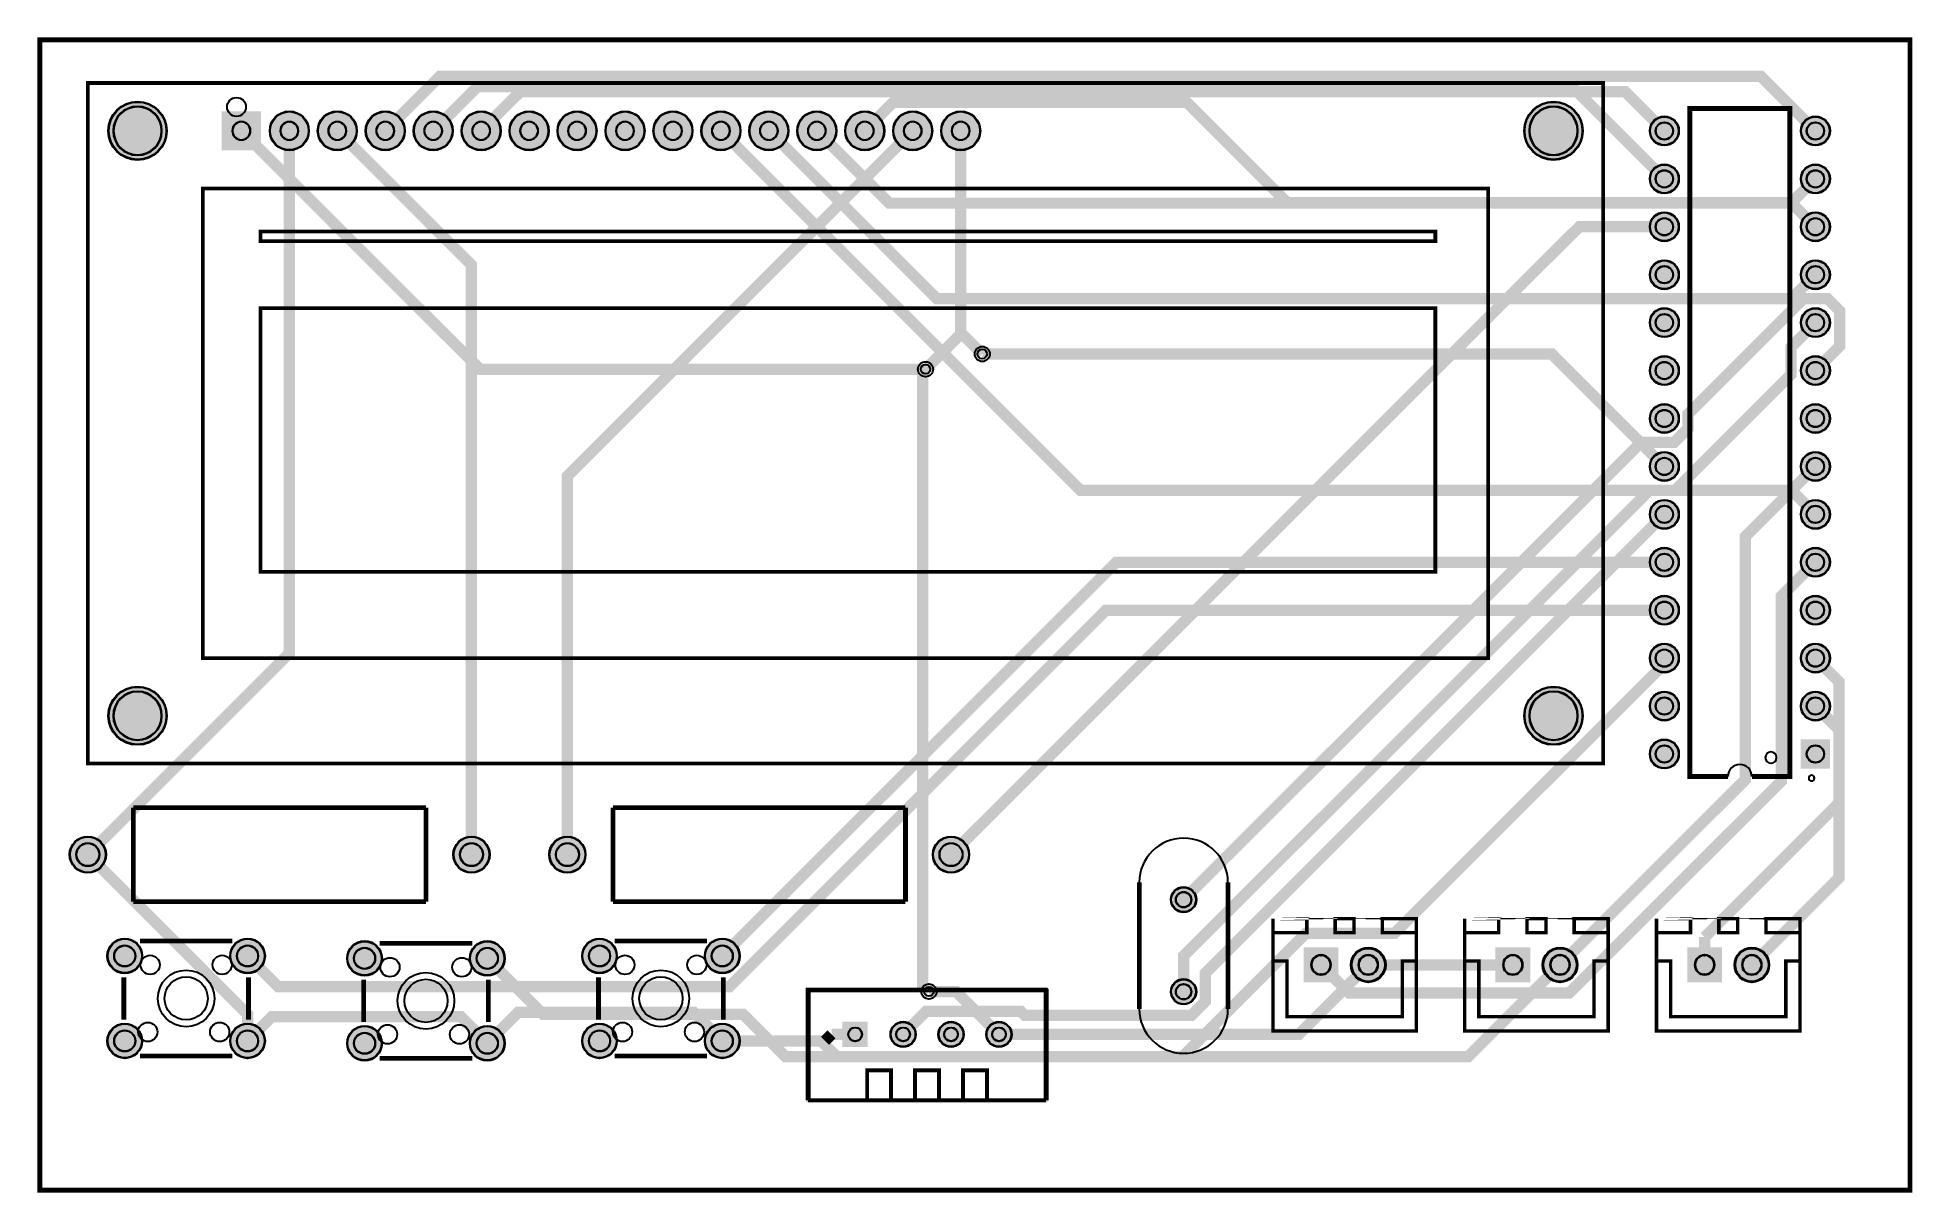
# Model space of a CAD drawing. Header units: millimetres. Extents: x 7.5 to 106.8, y 38 to 99.2.
import ezdxf

# ---------------------------------------------------------------- set-up
doc = ezdxf.new("R2010")
doc.units = ezdxf.units.MM
for name, color, linetype, true_color in [('BoardOutLine', 7, 'Continuous', 0xff00ff), ('BottomLayer', 7, 'Continuous', 0x0000ff), ('BottomSolderMaskLayer', 7, 'Continuous', 0xaa00ff), ('Document', 7, 'Continuous', 0xffffff), ('Hole', 7, 'Continuous', 0x222222), ('Multi-Layer', 7, 'Continuous', 0xc0c0c0), ('TopLayer', 7, 'Continuous', 0xff0000), ('TopSilkLayer', 7, 'Continuous', 0xffcc00), ('TopSolderMaskLayer', 7, 'Continuous', 0x800080)]:
    doc.layers.add(name, color=color, linetype=linetype, true_color=true_color)

msp = doc.modelspace()

# ---------------------------------------------------------------- hatches: boundary and pattern name
at = {"layer": 'BottomSolderMaskLayer'}
for points in [[(11.242570485141112, 94.24028448056902, 1), (14.34137668275351, 94.24028448056902, 1)], [(86.24282448564888, 94.24028448056902, 1), (89.34163068326127, 94.24028448056902, 1)], [(17.25062039624072, 95.28158242316499), (19.333424561849142, 95.28158242316499), (19.333424561849142, 93.19877825755657), (17.25062039624072, 93.19877825755657)], [(19.790703581407048, 94.24028448056902, 1), (21.873507747015378, 94.24028448056902, 1)], [(22.33070866141718, 94.24028448056902, 1), (24.41351282702551, 94.24028448056902, 1)], [(24.870713741427313, 94.24028448056902, 1), (26.953517907035643, 94.24028448056902, 1)], [(27.410718821437673, 94.24028448056902, 1), (29.493522987046003, 94.24028448056902, 1)], [(29.950723901447805, 94.24028448056902, 1), (32.03352806705614, 94.24028448056902, 1)], [(32.490728981457934, 94.24028448056902, 1), (34.57353314706627, 94.24028448056902, 1)], [(35.03073406146807, 94.24028448056902, 1), (37.113538227076404, 94.24028448056902, 1)], [(37.5707391414782, 94.24028448056902, 1), (39.65354330708654, 94.24028448056902, 1)], [(40.11074422148833, 94.24028448056902, 1), (42.19354838709667, 94.24028448056902, 1)], [(42.650749301498465, 94.24028448056902, 1), (44.7335534671068, 94.24028448056902, 1)], [(45.1907543815086, 94.24028448056902, 1), (47.273558547116934, 94.24028448056902, 1)], [(47.73075946151896, 94.24028448056902, 1), (49.813563627127294, 94.24028448056902, 1)], [(50.27076454152909, 94.24028448056902, 1), (52.35356870713743, 94.24028448056902, 1)], [(52.81076962153922, 94.24028448056902, 1), (54.89357378714756, 94.24028448056902, 1)], [(55.350774701549355, 94.24028448056902, 1), (57.43357886715769, 94.24028448056902, 1)], [(92.88779527559058, 94.23418846837706, 1), (94.43859537719078, 94.23418846837706, 1)], [(100.88779527559058, 94.23418846837706, 1), (102.43859537719078, 94.23418846837706, 1)], [(92.88779527559058, 91.69418338836681, 1), (94.43859537719078, 91.69418338836681, 1)], [(100.88779527559058, 91.69418338836681, 1), (102.43859537719078, 91.69418338836681, 1)], [(92.88779527559058, 89.15417830835668, 1), (94.43859537719078, 89.15417830835668, 1)], [(100.88779527559058, 89.15417830835668, 1), (102.43859537719078, 89.15417830835668, 1)], [(92.88779527559058, 86.61417322834654, 1), (94.43859537719078, 86.61417322834654, 1)], [(100.88779527559058, 86.61417322834654, 1), (102.43859537719078, 86.61417322834654, 1)], [(92.88779527559058, 84.07416814833641, 1), (94.43859537719078, 84.07416814833641, 1)], [(100.88779527559058, 84.07416814833641, 1), (102.43859537719078, 84.07416814833641, 1)], [(92.88779527559058, 81.53416306832617, 1), (94.43859537719078, 81.53416306832617, 1)], [(100.88779527559058, 81.53416306832617, 1), (102.43859537719078, 81.53416306832617, 1)], [(92.88779527559058, 78.99415798831603, 1), (94.43859537719078, 78.99415798831603, 1)], [(100.88779527559058, 78.99415798831603, 1), (102.43859537719078, 78.99415798831603, 1)], [(92.88779527559058, 76.4541529083059, 1), (94.43859537719078, 76.4541529083059, 1)], [(100.88779527559058, 76.4541529083059, 1), (102.43859537719078, 76.4541529083059, 1)], [(92.88779527559058, 73.91414782829577, 1), (94.43859537719078, 73.91414782829577, 1)], [(100.88779527559058, 73.91414782829577, 1), (102.43859537719078, 73.91414782829577, 1)], [(92.88779527559058, 71.37414274828552, 1), (94.43859537719078, 71.37414274828552, 1)], [(100.88779527559058, 71.37414274828552, 1), (102.43859537719078, 71.37414274828552, 1)], [(92.88779527559058, 68.83413766827539, 1), (94.43859537719078, 68.83413766827539, 1)], [(100.88779527559058, 68.83413766827539, 1), (102.43859537719078, 68.83413766827539, 1)], [(92.88779527559058, 66.29413258826526, 1), (94.43859537719078, 66.29413258826526, 1)], [(100.88779527559058, 66.29413258826526, 1), (102.43859537719078, 66.29413258826526, 1)], [(11.242570485141112, 63.24003048006102, 1), (14.34137668275351, 63.24003048006102, 1)], [(86.24282448564888, 63.24003048006102, 1), (89.34163068326127, 63.24003048006102, 1)], [(92.88779527559058, 63.754127508255124, 1), (94.43859537719078, 63.754127508255124, 1)], [(100.88779527559058, 63.754127508255124, 1), (102.43859537719078, 63.754127508255124, 1)], [(92.88779527559058, 61.21412242824488, 1), (94.43859537719078, 61.21412242824488, 1)], [(102.43860850732449, 60.43870924731107), (100.88778214545664, 60.43870924731107), (100.88778214545664, 61.9895356091788), (102.43860850732449, 61.9895356091788)], [(9.194818389636897, 55.8801117602236, 1), (11.125222250444619, 55.8801117602236, 1)], [(29.514859029718185, 55.8801117602236, 1), (31.445262890525907, 55.8801117602236, 1)], [(34.594869189738446, 55.8801117602236, 1), (36.525273050546176, 55.8801117602236, 1)], [(54.914909829819734, 55.8801117602236, 1), (56.845313690627464, 55.8801117602236, 1)], [(67.52413004826022, 53.49403098806215, 1), (68.8741427482856, 53.49403098806215, 1)], [(11.190424180848401, 50.51054102108219, 1), (13.041224282448605, 50.51054102108219, 1)], [(17.692837185674342, 50.51054102108219, 1), (19.543637287274542, 50.51054102108219, 1)], [(23.890449580899066, 50.38354076708163, 1), (25.741249682499266, 50.38354076708163, 1)], [(30.392862585725233, 50.38354076708163, 1), (32.24366268732543, 50.38354076708163, 1)], [(36.33647447294883, 50.51054102108219, 1), (38.18727457454903, 50.51054102108219, 1)], [(42.838887477774996, 50.51054102108219, 1), (44.689687579375196, 50.51054102108219, 1)], [(74.55224864182992, 50.96388039042836), (76.40380927028605, 50.96388039042836), (76.40380927028605, 49.11231976197212), (74.55224864182992, 49.11231976197212)], [(77.05236220472436, 50.03810007620018, 1), (78.90394970789937, 50.03810007620018, 1)], [(84.71226896187068, 50.96388039042836), (86.56382959032658, 50.96388039042836), (86.56382959032658, 49.11231976197212), (84.71226896187068, 49.11231976197212)], [(87.21238252476512, 50.03810007620018, 1), (89.06397002794013, 50.03810007620018, 1)], [(94.87228928191121, 50.96388039042836), (96.72384991036733, 50.96388039042836), (96.72384991036733, 49.11231976197212), (94.87228928191121, 49.11231976197212)], [(97.37240284480565, 50.03810007620018, 1), (99.22399034798066, 50.03810007620018, 1)], [(67.52413004826022, 48.61417322834643, 1), (68.8741427482856, 48.61417322834643, 1)], [(11.190424180848401, 46.0096520193041, 1), (13.041224282448605, 46.0096520193041, 1)], [(17.692837185674342, 46.0096520193041, 1), (19.543637287274542, 46.0096520193041, 1)], [(23.890449580899066, 45.882651765303535, 1), (25.741249682499266, 45.882651765303535, 1)], [(30.392862585725233, 45.882651765303535, 1), (32.24366268732543, 45.882651765303535, 1)], [(36.33647447294883, 46.0096520193041, 1), (38.18727457454903, 46.0096520193041, 1)], [(42.838887477774996, 46.0096520193041, 1), (44.689687579375196, 46.0096520193041, 1)], [(51.47320294640599, 45.681991363982775), (50.12700025400045, 45.681991363982775), (50.12700025400045, 47.0281940563882), (51.47320294640599, 47.0281940563882)], [(52.667005334010774, 46.35509271018543, 1), (54.01320802641616, 46.35509271018543, 1)], [(55.20701041402091, 46.35509271018543, 1), (56.55321310642629, 46.35509271018543, 1)], [(57.74701549403104, 46.35509271018543, 1), (59.093218186436424, 46.35509271018543, 1)]]:
    msp.add_hatch(color=256, dxfattribs=at).paths.add_polyline_path(points)
at = {"layer": 'Document'}
for points in [[(48.43009906019802, 42.954737109474195), (48.43009906019802, 48.58473456946922), (60.80010160020311, 48.58473456946922), (60.80010160020311, 42.954737109474195), (48.580111760223645, 42.954737109474195), (48.580111760223645, 42.75473710947438), (60.950114300228734, 42.75473710947438), (61.04010668021351, 42.84472948945904), (61.04010668021351, 48.71473202946413), (60.930099060198245, 48.8247396494794), (48.29011938023882, 48.8247396494794), (48.19011938023891, 48.724739649479375), (48.19011938023891, 42.81473202946415), (48.25011430022846, 42.75473710947438), (48.57010414020829, 42.75473710947438), (48.57010414020829, 42.954737109474195)], [(51.530099060198154, 42.954737109474195), (51.34010668021347, 42.954737109474195), (51.34010668021347, 44.474726949454066), (51.4101092202186, 44.54472948945909), (52.7300990601982, 44.54472948945909), (52.80010160020311, 44.474726949454066), (52.80010160020311, 42.96474472948955), (52.61010922021842, 42.96474472948955), (52.61010922021842, 44.34472948945904), (52.60010160020306, 44.354737109474286), (51.54010668021351, 44.354737109474286), (51.530099060198154, 44.34472948945904)], [(54.07023114046228, 42.954737109474195), (53.880238760477596, 42.954737109474195), (53.880238760477596, 44.474726949454066), (53.950215900431886, 44.54472948945909), (55.27018034036064, 44.54472948945909), (55.34023368046746, 44.474726949454066), (55.34023368046746, 42.96474472948955), (55.150241300482776, 42.96474472948955), (55.150241300482776, 44.34472948945904), (55.14023368046742, 44.354737109474286), (54.080238760477414, 44.354737109474286), (54.07023114046228, 44.34472948945904)], [(56.61016002032011, 42.954737109474195), (56.42014224028458, 42.954737109474195), (56.42014224028458, 44.474726949454066), (56.490119380238866, 44.54472948945909), (57.81013462026931, 44.54472948945909), (57.88016256032529, 44.474726949454066), (57.88016256032529, 42.96474472948955), (57.69014478028976, 42.96474472948955), (57.69014478028976, 44.34472948945904), (57.6801371602744, 44.354737109474286), (56.62016764033524, 44.354737109474286), (56.61016002032011, 44.34472948945904)]]:
    msp.add_hatch(color=256, dxfattribs=at).paths.add_polyline_path(points)
at = {"layer": 'Multi-Layer'}
for points in [[(11.267970535941215, 94.24028448056902, 1), (14.315976631953406, 94.24028448056902, 1)], [(86.26822453644898, 94.24028448056902, 1), (89.31623063246117, 94.24028448056902, 1)], [(17.27602235204472, 95.25618491236992), (19.308026416052826, 95.25618491236992), (19.308026416052826, 93.22418084836181), (17.27602235204472, 93.22418084836181)], [(19.81610363220715, 94.24028448056902, 1), (21.848107696215276, 94.24028448056902, 1)], [(22.35610871221728, 94.24028448056902, 1), (24.38811277622541, 94.24028448056902, 1)], [(24.896113792227414, 94.24028448056902, 1), (26.92811785623554, 94.24028448056902, 1)], [(27.436118872237774, 94.24028448056902, 1), (29.4681229362459, 94.24028448056902, 1)], [(29.976123952247907, 94.24028448056902, 1), (32.00812801625604, 94.24028448056902, 1)], [(32.516129032258036, 94.24028448056902, 1), (34.54813309626617, 94.24028448056902, 1)], [(35.05613411226817, 94.24028448056902, 1), (37.0881381762763, 94.24028448056902, 1)], [(37.5961391922783, 94.24028448056902, 1), (39.628143256286435, 94.24028448056902, 1)], [(40.13614427228843, 94.24028448056902, 1), (42.16814833629657, 94.24028448056902, 1)], [(42.676149352298566, 94.24028448056902, 1), (44.7081534163067, 94.24028448056902, 1)], [(45.2161544323087, 94.24028448056902, 1), (47.24815849631683, 94.24028448056902, 1)], [(47.75615951231906, 94.24028448056902, 1), (49.78816357632719, 94.24028448056902, 1)], [(50.29616459232919, 94.24028448056902, 1), (52.328168656337326, 94.24028448056902, 1)], [(52.836169672339324, 94.24028448056902, 1), (54.86817373634746, 94.24028448056902, 1)], [(55.376174752349456, 94.24028448056902, 1), (57.40817881635759, 94.24028448056902, 1)], [(92.91319532639068, 94.23418846837706, 1), (94.41319532639068, 94.23418846837706, 1)], [(100.91319532639068, 94.23418846837706, 1), (102.41319532639068, 94.23418846837706, 1)], [(92.91319532639068, 91.69418338836681, 1), (94.41319532639068, 91.69418338836681, 1)], [(100.91319532639068, 91.69418338836681, 1), (102.41319532639068, 91.69418338836681, 1)], [(92.91319532639068, 89.15417830835668, 1), (94.41319532639068, 89.15417830835668, 1)], [(100.91319532639068, 89.15417830835668, 1), (102.41319532639068, 89.15417830835668, 1)], [(92.91319532639068, 86.61417322834654, 1), (94.41319532639068, 86.61417322834654, 1)], [(100.91319532639068, 86.61417322834654, 1), (102.41319532639068, 86.61417322834654, 1)], [(92.91319532639068, 84.07416814833641, 1), (94.41319532639068, 84.07416814833641, 1)], [(100.91319532639068, 84.07416814833641, 1), (102.41319532639068, 84.07416814833641, 1)], [(92.91319532639068, 81.53416306832617, 1), (94.41319532639068, 81.53416306832617, 1)], [(100.91319532639068, 81.53416306832617, 1), (102.41319532639068, 81.53416306832617, 1)], [(92.91319532639068, 78.99415798831603, 1), (94.41319532639068, 78.99415798831603, 1)], [(100.91319532639068, 78.99415798831603, 1), (102.41319532639068, 78.99415798831603, 1)], [(92.91319532639068, 76.4541529083059, 1), (94.41319532639068, 76.4541529083059, 1)], [(100.91319532639068, 76.4541529083059, 1), (102.41319532639068, 76.4541529083059, 1)], [(92.91319532639068, 73.91414782829577, 1), (94.41319532639068, 73.91414782829577, 1)], [(100.91319532639068, 73.91414782829577, 1), (102.41319532639068, 73.91414782829577, 1)], [(92.91319532639068, 71.37414274828552, 1), (94.41319532639068, 71.37414274828552, 1)], [(100.91319532639068, 71.37414274828552, 1), (102.41319532639068, 71.37414274828552, 1)], [(92.91319532639068, 68.83413766827539, 1), (94.41319532639068, 68.83413766827539, 1)], [(100.91319532639068, 68.83413766827539, 1), (102.41319532639068, 68.83413766827539, 1)], [(92.91319532639068, 66.29413258826526, 1), (94.41319532639068, 66.29413258826526, 1)], [(100.91319532639068, 66.29413258826526, 1), (102.41319532639068, 66.29413258826526, 1)], [(11.267970535941215, 63.24003048006102, 1), (14.315976631953406, 63.24003048006102, 1)], [(86.26822453644898, 63.24003048006102, 1), (89.31623063246117, 63.24003048006102, 1)], [(92.91319532639068, 63.754127508255124, 1), (94.41319532639068, 63.754127508255124, 1)], [(100.91319532639068, 63.754127508255124, 1), (102.41319532639068, 63.754127508255124, 1)], [(92.91319532639068, 61.21412242824488, 1), (94.41319532639068, 61.21412242824488, 1)], [(102.41320802641599, 60.46410972821957), (100.91318262636514, 60.46410972821957), (100.91318262636514, 61.9641351282703), (102.41320802641599, 61.9641351282703)], [(9.220218440436998, 55.8801117602236, 1), (11.099822199644517, 55.8801117602236, 1)], [(29.540259080518286, 55.8801117602236, 1), (31.419862839725806, 55.8801117602236, 1)], [(34.620269240538555, 55.8801117602236, 1), (36.49987299974607, 55.8801117602236, 1)], [(54.94030988061984, 55.8801117602236, 1), (56.819913639827355, 55.8801117602236, 1)], [(67.5491363982729, 53.49403098806215, 1), (68.84913639827292, 53.49403098806215, 1)], [(11.215824231648503, 50.51054102108219, 1), (13.015824231648503, 50.51054102108219, 1)], [(17.718237236474444, 50.51054102108219, 1), (19.51823723647444, 50.51054102108219, 1)], [(23.915849631699167, 50.38354076708163, 1), (25.715849631699164, 50.38354076708163, 1)], [(30.418262636525334, 50.38354076708163, 1), (32.21826263652533, 50.38354076708163, 1)], [(36.36187452374893, 50.51054102108219, 1), (38.16187452374893, 50.51054102108219, 1)], [(42.8642875285751, 50.51054102108219, 1), (44.664287528575095, 50.51054102108219, 1)], [(74.60304800609606, 50.91308102616222), (76.3530099060199, 50.91308102616222), (76.3530099060199, 49.16311912623826), (74.60304800609606, 49.16311912623826)], [(77.10316230632456, 50.03810007620018, 1), (78.85314960629917, 50.03810007620018, 1)], [(84.76306832613659, 50.91308102616222), (86.51303022606066, 50.91308102616222), (86.51303022606066, 49.16311912623826), (84.76306832613659, 49.16311912623826)], [(87.26318262636532, 50.03810007620018, 1), (89.01316992633993, 50.03810007620018, 1)], [(94.92308864617735, 50.91308102616222), (96.6730505461012, 50.91308102616222), (96.6730505461012, 49.16311912623826), (94.92308864617735, 49.16311912623826)], [(97.42320294640585, 50.03810007620018, 1), (99.17319024638046, 50.03810007620018, 1)], [(67.5491363982729, 48.61417322834643, 1), (68.84913639827292, 48.61417322834643, 1)], [(11.215824231648503, 46.0096520193041, 1), (13.015824231648503, 46.0096520193041, 1)], [(17.718237236474444, 46.0096520193041, 1), (19.51823723647444, 46.0096520193041, 1)], [(23.915849631699167, 45.882651765303535, 1), (25.715849631699164, 45.882651765303535, 1)], [(30.418262636525334, 45.882651765303535, 1), (32.21826263652533, 45.882651765303535, 1)], [(36.36187452374893, 46.0096520193041, 1), (38.16187452374893, 46.0096520193041, 1)], [(42.8642875285751, 46.0096520193041, 1), (44.664287528575095, 46.0096520193041, 1)], [(51.447802895605946, 45.70739141478282), (50.152400304800494, 45.70739141478282), (50.152400304800494, 47.00279400558816), (51.447802895605946, 47.00279400558816)], [(52.692405384810876, 46.35509271018543, 1), (53.98780797561606, 46.35509271018543, 1)], [(55.23241046482101, 46.35509271018543, 1), (56.52781305562619, 46.35509271018543, 1)], [(57.77241554483114, 46.35509271018543, 1), (59.06781813563632, 46.35509271018543, 1)]]:
    msp.add_hatch(color=256, dxfattribs=at).paths.add_polyline_path(points)
at = {"layer": 'TopSolderMaskLayer'}
for points in [[(11.242570485141112, 94.24028448056902, 1), (14.34137668275351, 94.24028448056902, 1)], [(86.24282448564888, 94.24028448056902, 1), (89.34163068326127, 94.24028448056902, 1)], [(17.25062039624072, 95.28158242316499), (19.333424561849142, 95.28158242316499), (19.333424561849142, 93.19877825755657), (17.25062039624072, 93.19877825755657)], [(19.790703581407048, 94.24028448056902, 1), (21.873507747015378, 94.24028448056902, 1)], [(22.33070866141718, 94.24028448056902, 1), (24.41351282702551, 94.24028448056902, 1)], [(24.870713741427313, 94.24028448056902, 1), (26.953517907035643, 94.24028448056902, 1)], [(27.410718821437673, 94.24028448056902, 1), (29.493522987046003, 94.24028448056902, 1)], [(29.950723901447805, 94.24028448056902, 1), (32.03352806705614, 94.24028448056902, 1)], [(32.490728981457934, 94.24028448056902, 1), (34.57353314706627, 94.24028448056902, 1)], [(35.03073406146807, 94.24028448056902, 1), (37.113538227076404, 94.24028448056902, 1)], [(37.5707391414782, 94.24028448056902, 1), (39.65354330708654, 94.24028448056902, 1)], [(40.11074422148833, 94.24028448056902, 1), (42.19354838709667, 94.24028448056902, 1)], [(42.650749301498465, 94.24028448056902, 1), (44.7335534671068, 94.24028448056902, 1)], [(45.1907543815086, 94.24028448056902, 1), (47.273558547116934, 94.24028448056902, 1)], [(47.73075946151896, 94.24028448056902, 1), (49.813563627127294, 94.24028448056902, 1)], [(50.27076454152909, 94.24028448056902, 1), (52.35356870713743, 94.24028448056902, 1)], [(52.81076962153922, 94.24028448056902, 1), (54.89357378714756, 94.24028448056902, 1)], [(55.350774701549355, 94.24028448056902, 1), (57.43357886715769, 94.24028448056902, 1)], [(92.88779527559058, 94.23418846837706, 1), (94.43859537719078, 94.23418846837706, 1)], [(100.88779527559058, 94.23418846837706, 1), (102.43859537719078, 94.23418846837706, 1)], [(92.88779527559058, 91.69418338836681, 1), (94.43859537719078, 91.69418338836681, 1)], [(100.88779527559058, 91.69418338836681, 1), (102.43859537719078, 91.69418338836681, 1)], [(92.88779527559058, 89.15417830835668, 1), (94.43859537719078, 89.15417830835668, 1)], [(100.88779527559058, 89.15417830835668, 1), (102.43859537719078, 89.15417830835668, 1)], [(92.88779527559058, 86.61417322834654, 1), (94.43859537719078, 86.61417322834654, 1)], [(100.88779527559058, 86.61417322834654, 1), (102.43859537719078, 86.61417322834654, 1)], [(92.88779527559058, 84.07416814833641, 1), (94.43859537719078, 84.07416814833641, 1)], [(100.88779527559058, 84.07416814833641, 1), (102.43859537719078, 84.07416814833641, 1)], [(92.88779527559058, 81.53416306832617, 1), (94.43859537719078, 81.53416306832617, 1)], [(100.88779527559058, 81.53416306832617, 1), (102.43859537719078, 81.53416306832617, 1)], [(92.88779527559058, 78.99415798831603, 1), (94.43859537719078, 78.99415798831603, 1)], [(100.88779527559058, 78.99415798831603, 1), (102.43859537719078, 78.99415798831603, 1)], [(92.88779527559058, 76.4541529083059, 1), (94.43859537719078, 76.4541529083059, 1)], [(100.88779527559058, 76.4541529083059, 1), (102.43859537719078, 76.4541529083059, 1)], [(92.88779527559058, 73.91414782829577, 1), (94.43859537719078, 73.91414782829577, 1)], [(100.88779527559058, 73.91414782829577, 1), (102.43859537719078, 73.91414782829577, 1)], [(92.88779527559058, 71.37414274828552, 1), (94.43859537719078, 71.37414274828552, 1)], [(100.88779527559058, 71.37414274828552, 1), (102.43859537719078, 71.37414274828552, 1)], [(92.88779527559058, 68.83413766827539, 1), (94.43859537719078, 68.83413766827539, 1)], [(100.88779527559058, 68.83413766827539, 1), (102.43859537719078, 68.83413766827539, 1)], [(92.88779527559058, 66.29413258826526, 1), (94.43859537719078, 66.29413258826526, 1)], [(100.88779527559058, 66.29413258826526, 1), (102.43859537719078, 66.29413258826526, 1)], [(11.242570485141112, 63.24003048006102, 1), (14.34137668275351, 63.24003048006102, 1)], [(86.24282448564888, 63.24003048006102, 1), (89.34163068326127, 63.24003048006102, 1)], [(92.88779527559058, 63.754127508255124, 1), (94.43859537719078, 63.754127508255124, 1)], [(100.88779527559058, 63.754127508255124, 1), (102.43859537719078, 63.754127508255124, 1)], [(92.88779527559058, 61.21412242824488, 1), (94.43859537719078, 61.21412242824488, 1)], [(102.43860850732449, 60.43870924731107), (100.88778214545664, 60.43870924731107), (100.88778214545664, 61.9895356091788), (102.43860850732449, 61.9895356091788)], [(9.194818389636897, 55.8801117602236, 1), (11.125222250444619, 55.8801117602236, 1)], [(29.514859029718185, 55.8801117602236, 1), (31.445262890525907, 55.8801117602236, 1)], [(34.594869189738446, 55.8801117602236, 1), (36.525273050546176, 55.8801117602236, 1)], [(54.914909829819734, 55.8801117602236, 1), (56.845313690627464, 55.8801117602236, 1)], [(67.52413004826022, 53.49403098806215, 1), (68.8741427482856, 53.49403098806215, 1)], [(11.190424180848401, 50.51054102108219, 1), (13.041224282448605, 50.51054102108219, 1)], [(17.692837185674342, 50.51054102108219, 1), (19.543637287274542, 50.51054102108219, 1)], [(23.890449580899066, 50.38354076708163, 1), (25.741249682499266, 50.38354076708163, 1)], [(30.392862585725233, 50.38354076708163, 1), (32.24366268732543, 50.38354076708163, 1)], [(36.33647447294883, 50.51054102108219, 1), (38.18727457454903, 50.51054102108219, 1)], [(42.838887477774996, 50.51054102108219, 1), (44.689687579375196, 50.51054102108219, 1)], [(74.55224864182992, 50.96388039042836), (76.40380927028605, 50.96388039042836), (76.40380927028605, 49.11231976197212), (74.55224864182992, 49.11231976197212)], [(77.05236220472436, 50.03810007620018, 1), (78.90394970789937, 50.03810007620018, 1)], [(84.71226896187068, 50.96388039042836), (86.56382959032658, 50.96388039042836), (86.56382959032658, 49.11231976197212), (84.71226896187068, 49.11231976197212)], [(87.21238252476512, 50.03810007620018, 1), (89.06397002794013, 50.03810007620018, 1)], [(94.87228928191121, 50.96388039042836), (96.72384991036733, 50.96388039042836), (96.72384991036733, 49.11231976197212), (94.87228928191121, 49.11231976197212)], [(97.37240284480565, 50.03810007620018, 1), (99.22399034798066, 50.03810007620018, 1)], [(67.52413004826022, 48.61417322834643, 1), (68.8741427482856, 48.61417322834643, 1)], [(11.190424180848401, 46.0096520193041, 1), (13.041224282448605, 46.0096520193041, 1)], [(17.692837185674342, 46.0096520193041, 1), (19.543637287274542, 46.0096520193041, 1)], [(23.890449580899066, 45.882651765303535, 1), (25.741249682499266, 45.882651765303535, 1)], [(30.392862585725233, 45.882651765303535, 1), (32.24366268732543, 45.882651765303535, 1)], [(36.33647447294883, 46.0096520193041, 1), (38.18727457454903, 46.0096520193041, 1)], [(42.838887477774996, 46.0096520193041, 1), (44.689687579375196, 46.0096520193041, 1)], [(51.47320294640599, 45.681991363982775), (50.12700025400045, 45.681991363982775), (50.12700025400045, 47.0281940563882), (51.47320294640599, 47.0281940563882)], [(52.667005334010774, 46.35509271018543, 1), (54.01320802641616, 46.35509271018543, 1)], [(55.20701041402091, 46.35509271018543, 1), (56.55321310642629, 46.35509271018543, 1)], [(57.74701549403104, 46.35509271018543, 1), (59.093218186436424, 46.35509271018543, 1)]]:
    msp.add_hatch(color=256, dxfattribs=at).paths.add_polyline_path(points)

# ---------------------------------------------------------------- linework, layer by layer
at = {"layer": 'BoardOutLine', "const_width": 0.25400050800101603}
msp.add_lwpolyline([(7.620015240030398, 99.06019812039631), (7.620015240030398, 38.100076200152444), (106.6802133604267, 38.100076200152444), (106.6802133604267, 99.06019812039631), (7.620015240030398, 99.06019812039631)], close=True, dxfattribs=at)
at = {"layer": 'BottomLayer', "const_width": 0.6000000000000001}
for points in [[(28.452120904241838, 94.24028448056902), (30.78409956819928, 96.57226314452635), (88.78511557023103, 96.57226314452635), (93.66319532639068, 91.69418338836681)], [(101.66319532639068, 91.69418338836681), (100.3931927863855, 90.42418084836174), (73.68986537973092, 90.42418084836174), (68.35610871221752, 95.75793751587503), (52.82981965963927, 95.75793751587503), (51.31216662433326, 94.24028448056902)], [(20.832105664211213, 94.24028448056902), (20.832105664211213, 66.55219710439428), (10.160020320040758, 55.8801117602236)], [(30.480060960122046, 55.8801117602236), (30.480060960122046, 87.13233426466854), (23.372110744221345, 94.24028448056902)], [(53.85217170434339, 94.24028448056902), (35.56007112014231, 75.94818389636782), (35.56007112014231, 55.8801117602236)], [(56.39217678435352, 83.46736093472191), (56.39217678435352, 94.24028448056902)], [(55.8801117602236, 55.8801117602236), (89.15417830835668, 89.15417830835668), (93.66319532639068, 89.15417830835668)], [(68.19913639827291, 53.49403098806215), (92.42926085852173, 77.72415544831097), (94.17957835915672, 77.72415544831097), (94.91490982981986, 78.45948691897388), (94.91490982981986, 79.22860045720097), (101.03048006096014, 85.34417068834148), (102.3014986029973, 85.34417068834148), (102.95148590297185, 84.69418338836681), (102.95148590297185, 82.82245364490734), (101.66319532639068, 81.53416306832617)], [(54.52959105918217, 81.60502921005843), (56.39192278384576, 83.46736093472191), (56.39217678435352, 83.46736093472191)], [(56.39217678435352, 83.46736093472191), (56.482092964185995, 83.46736093472191), (57.536703073406215, 82.41275082550169)], [(101.66319532639068, 84.07416814833641), (100.37490474980973, 82.78587757175512), (100.37490474980973, 81.33020066040137), (94.22885445770908, 75.18415036830083), (92.87503175006373, 75.18415036830083), (68.19913639827291, 50.508255016510134), (68.19913639827291, 48.61417322834643)], [(54.711709423418824, 48.625603251206485), (54.3749047498095, 48.96240792481592), (54.3749047498095, 81.45034290068588), (54.52959105918217, 81.60502921005843)], [(101.66319532639068, 76.4541529083059), (97.94640589281175, 72.73736347472709), (97.94640589281175, 59.846329692659424), (88.13817627635262, 50.03810007620018)], [(93.66319532639068, 73.91414782829577), (69.3568707137415, 49.60782321564648), (69.3568707137415, 48.103886207772575), (68.61290322580635, 47.35991871983754), (59.798577597155145, 47.35991871983754), (59.578867157734294, 47.57962915925839), (54.564643129286196, 47.57962915925839), (53.34010668021347, 46.35509271018543)], [(101.66319532639068, 71.37414274828552), (99.86309372618757, 69.57404114808242), (99.86309372618757, 59.78409956819917), (88.62382524765053, 48.54483108966224), (76.97129794259604, 48.54483108966224), (75.47802895605787, 50.03810007620018)], [(93.66319532639068, 66.29413258826526), (93.66319532639068, 65.99847599695204), (79.37947675895339, 51.714757429514975), (74.67538735077483, 51.714757429514975), (68.13335026670052, 45.172720345440666), (47.120142240284395, 45.172720345440666), (44.88163576327156, 47.41122682245373), (34.290576581153346, 47.41122682245373), (31.318262636525333, 50.38354076708163)], [(101.66319532639068, 66.29413258826526), (102.91490982981986, 65.0424180848363), (102.91490982981986, 54.65481330962666), (98.29819659639315, 50.03810007620018)], [(10.160020320040758, 55.8801117602236), (18.618237236474442, 47.42189484378969), (18.618237236474442, 46.0096520193041)]]:
    msp.add_lwpolyline(points, dxfattribs=at)
at = {"layer": 'BottomSolderMaskLayer'}
for points in [[(12.794607569215032, 95.53135043603423), (12.789442892219085, 95.53135043603423)], [(87.79475827618307, 95.53135043603423), (87.78959359918713, 95.53135043603423)], [(18.292048514097132, 94.72448437896874), (18.291996443992957, 94.72448437896874)], [(20.832053594107265, 94.72448437896874), (20.83200152400309, 94.72448437896874)], [(23.372058674117397, 94.72448437896874), (23.372006604013222, 94.72448437896874)], [(25.91206375412753, 94.72448437896874), (25.912011684023355, 94.72448437896874)], [(28.452068834137663, 94.72448437896874), (28.452016764033488, 94.72448437896874)], [(30.992073914148023, 94.72448437896874), (30.99202184404362, 94.72448437896874)], [(33.532078994158155, 94.72448437896874), (33.53202692405375, 94.72448437896874)], [(36.07208407416829, 94.72448437896874), (36.07203200406411, 94.72448437896874)], [(38.61208915417842, 94.72448437896874), (38.612037084074245, 94.72448437896874)], [(41.15209423418855, 94.72448437896874), (41.15204216408438, 94.72448437896874)], [(43.692099314198686, 94.72448437896874), (43.69204724409451, 94.72448437896874)], [(46.23210439420882, 94.72448437896874), (46.23205232410464, 94.72448437896874)], [(48.77210947421895, 94.72448437896874), (48.772057404114776, 94.72448437896874)], [(51.31211455422908, 94.72448437896874), (51.31206248412491, 94.72448437896874)], [(53.85211963423944, 94.72448437896874), (53.85206756413504, 94.72448437896874)], [(56.392124714249576, 94.72448437896874), (56.3920726441454, 94.72448437896874)], [(18.292048514097132, 93.7558763017526), (18.291996443992957, 93.7558763017526)], [(20.832053594107265, 93.7558763017526), (20.83200152400309, 93.7558763017526)], [(23.372058674117397, 93.7558763017526), (23.372006604013222, 93.7558763017526)], [(25.91206375412753, 93.7558763017526), (25.912011684023355, 93.7558763017526)], [(28.452068834137663, 93.7558763017526), (28.452016764033488, 93.7558763017526)], [(30.992073914148023, 93.7558763017526), (30.99202184404362, 93.7558763017526)], [(33.532078994158155, 93.7558763017526), (33.53202692405375, 93.7558763017526)], [(36.07208407416829, 93.7558763017526), (36.07203200406411, 93.7558763017526)], [(38.61208915417842, 93.7558763017526), (38.612037084074245, 93.7558763017526)], [(41.15209423418855, 93.7558763017526), (41.15204216408438, 93.7558763017526)], [(43.692099314198686, 93.7558763017526), (43.69204724409451, 93.7558763017526)], [(46.23210439420882, 93.7558763017526), (46.23205232410464, 93.7558763017526)], [(48.77210947421895, 93.7558763017526), (48.772057404114776, 93.7558763017526)], [(51.31211455422908, 93.7558763017526), (51.31206248412491, 93.7558763017526)], [(53.85211963423944, 93.7558763017526), (53.85206756413504, 93.7558763017526)], [(56.392124714249576, 93.7558763017526), (56.3920726441454, 93.7558763017526)], [(12.794607569215032, 92.9490119380239), (12.789442892219085, 92.9490119380239)], [(87.79475827618307, 92.9490119380239), (87.78959359918713, 92.9490119380239)], [(12.794607569215032, 64.53130302260614), (12.789442892219085, 64.53130302260614)], [(87.79475827618307, 64.53130302260614), (87.78959359918713, 64.53130302260614)], [(12.794607569215032, 61.94896452459581), (12.789442892219085, 61.94896452459581)], [(87.79475827618307, 61.94896452459581), (87.78959359918713, 61.94896452459581)], [(75.48071642794093, 50.56712891635287), (75.47534148417503, 50.56712891635287)], [(77.98084342819493, 50.56712891635287), (77.9754684844288, 50.56712891635287)], [(85.64073674798169, 50.56712891635287), (85.63536180421556, 50.56712891635287)], [(88.14086374823569, 50.56712891635287), (88.13548880446956, 50.56712891635287)], [(95.80075706802222, 50.56712891635287), (95.79538212425632, 50.56712891635287)], [(98.30088406827622, 50.56712891635287), (98.29550912451009, 50.56712891635287)], [(75.48071642794093, 49.50907123604749), (75.47534148417503, 49.50907123604749)], [(77.98084342819493, 49.50907123604749), (77.9754684844288, 49.50907123604749)], [(85.64073674798169, 49.50907123604749), (85.63536180421556, 49.50907123604749)], [(88.14086374823569, 49.50907123604749), (88.13548880446956, 49.50907123604749)], [(95.80075706802222, 49.50907123604749), (95.79538212425632, 49.50907123604749)], [(98.30088406827622, 49.50907123604749), (98.29550912451009, 49.50907123604749)]]:
    msp.add_lwpolyline(points, close=True, dxfattribs=at)
for centre, radius in [((12.79197358394731, 94.24028448056902), 1.5494030988061978), ((87.79222758445508, 94.24028448056902), 1.5494030988061978), ((20.832105664211213, 94.24028448056902), 1.0414020828041657), ((23.372110744221345, 94.24028448056902), 1.0414020828041657), ((25.912115824231478, 94.24028448056902), 1.0414020828041657), ((28.452120904241838, 94.24028448056902), 1.0414020828041657), ((30.99212598425197, 94.24028448056902), 1.0414020828041657), ((33.5321310642621, 94.24028448056902), 1.0414020828041657), ((36.072136144272235, 94.24028448056902), 1.0414020828041657), ((38.61214122428237, 94.24028448056902), 1.0414020828041657), ((41.1521463042925, 94.24028448056902), 1.0414020828041657), ((43.69215138430263, 94.24028448056902), 1.0414020828041657), ((46.232156464312766, 94.24028448056902), 1.0414020828041657), ((48.772161544323126, 94.24028448056902), 1.0414020828041657), ((51.31216662433326, 94.24028448056902), 1.0414020828041657), ((53.85217170434339, 94.24028448056902), 1.0414020828041657), ((56.39217678435352, 94.24028448056902), 1.0414020828041657), ((93.66319532639068, 94.23418846837706), 0.7754000508001018), ((93.66319532639068, 94.23418846837706), 0.4652531606138482), ((101.66319532639068, 94.23418846837706), 0.7754000508001018), ((101.66319532639068, 94.23418846837706), 0.4652531606138482), ((93.66319532639068, 91.69418338836681), 0.7754000508001018), ((101.66319532639068, 91.69418338836681), 0.7754000508001018), ((93.66319532639068, 91.69418338836681), 0.4652531606138482), ((101.66319532639068, 91.69418338836681), 0.4652531606138482), ((93.66319532639068, 89.15417830835668), 0.7754000508001018), ((93.66319532639068, 89.15417830835668), 0.4652531606138482), ((101.66319532639068, 89.15417830835668), 0.7754000508001018), ((101.66319532639068, 89.15417830835668), 0.4652531606138482), ((93.66319532639068, 86.61417322834654), 0.7754000508001018), ((93.66319532639068, 86.61417322834654), 0.4652531606138482), ((101.66319532639068, 86.61417322834654), 0.7754000508001018), ((101.66319532639068, 86.61417322834654), 0.4652531606138482), ((93.66319532639068, 84.07416814833641), 0.7754000508001018), ((93.66319532639068, 84.07416814833641), 0.4652531606138482), ((101.66319532639068, 84.07416814833641), 0.7754000508001018), ((101.66319532639068, 84.07416814833641), 0.4652531606138482), ((93.66319532639068, 81.53416306832617), 0.7754000508001018), ((93.66319532639068, 81.53416306832617), 0.4652531606138482), ((101.66319532639068, 81.53416306832617), 0.7754000508001018), ((101.66319532639068, 81.53416306832617), 0.4652531606138482), ((93.66319532639068, 78.99415798831603), 0.7754000508001018), ((93.66319532639068, 78.99415798831603), 0.4652531606138482), ((101.66319532639068, 78.99415798831603), 0.7754000508001018), ((101.66319532639068, 78.99415798831603), 0.4652531606138482), ((93.66319532639068, 76.4541529083059), 0.7754000508001018), ((93.66319532639068, 76.4541529083059), 0.4652531606138482), ((101.66319532639068, 76.4541529083059), 0.7754000508001018), ((101.66319532639068, 76.4541529083059), 0.4652531606138482), ((93.66319532639068, 73.91414782829577), 0.7754000508001018), ((101.66319532639068, 73.91414782829577), 0.7754000508001018), ((93.66319532639068, 73.91414782829577), 0.4652531606138482), ((101.66319532639068, 73.91414782829577), 0.4652531606138482), ((93.66319532639068, 71.37414274828552), 0.7754000508001018), ((93.66319532639068, 71.37414274828552), 0.4652531606138482), ((101.66319532639068, 71.37414274828552), 0.7754000508001018), ((101.66319532639068, 71.37414274828552), 0.4652531606138482), ((93.66319532639068, 68.83413766827539), 0.7754000508001018), ((101.66319532639068, 68.83413766827539), 0.7754000508001018), ((93.66319532639068, 68.83413766827539), 0.4652531606138482), ((101.66319532639068, 68.83413766827539), 0.4652531606138482), ((93.66319532639068, 66.29413258826526), 0.7754000508001018), ((93.66319532639068, 66.29413258826526), 0.4652531606138482), ((101.66319532639068, 66.29413258826526), 0.7754000508001018), ((101.66319532639068, 66.29413258826526), 0.4652531606138482), ((12.79197358394731, 63.24003048006102), 1.5494030988061978), ((87.79222758445508, 63.24003048006102), 1.5494030988061978), ((93.66319532639068, 63.754127508255124), 0.7754000508001018), ((93.66319532639068, 63.754127508255124), 0.4652531606138482), ((101.66319532639068, 63.754127508255124), 0.7754000508001018), ((101.66319532639068, 63.754127508255124), 0.4652531606138482), ((93.66319532639068, 61.21412242824488), 0.7754000508001018), ((93.66319532639068, 61.21412242824488), 0.4652531606138482), ((101.66319532639068, 61.21412242824488), 0.4652531606138482), ((10.160020320040758, 55.8801117602236), 0.9652019304038612), ((30.480060960122046, 55.8801117602236), 0.9652019304038612), ((35.56007112014231, 55.8801117602236), 0.9652019304038612), ((55.8801117602236, 55.8801117602236), 0.9652019304038612), ((10.160020320040758, 55.8801117602236), 0.6156423123657059), ((30.480060960122046, 55.8801117602236), 0.6156423123657059), ((35.56007112014231, 55.8801117602236), 0.6156423123657059), ((55.8801117602236, 55.8801117602236), 0.6156423123657059), ((68.19913639827291, 53.49403098806215), 0.6750063500127002), ((68.19913639827291, 53.49410718821446), 0.4153885230847385), ((12.115824231648503, 50.51054102108219), 0.9254000508001016), ((12.115824231648503, 50.51054102108219), 0.5655353117157847), ((18.618237236474442, 50.51054102108219), 0.9254000508001016), ((18.618237236474442, 50.51054102108219), 0.5655353117157847), ((24.815849631699166, 50.38354076708163), 0.9254000508001016), ((24.815849631699166, 50.38354076708163), 0.5655353117157847), ((31.318262636525333, 50.38354076708163), 0.9254000508001016), ((31.318262636525333, 50.38354076708163), 0.5655353117157847), ((37.26187452374893, 50.51054102108219), 0.9254000508001016), ((37.26187452374893, 50.51054102108219), 0.5655353117157847), ((43.764287528575096, 50.51054102108219), 0.9254000508001016), ((43.764287528575096, 50.51054102108219), 0.5655353117157847), ((77.97815595631187, 50.03810007620018), 0.9257937515875033), ((88.13817627635262, 50.03810007620018), 0.9257937515875033), ((98.29819659639315, 50.03810007620018), 0.9257937515875033), ((68.19913639827291, 48.61417322834643), 0.6750063500127002), ((68.19913639827291, 48.614097028194124), 0.4153885230847385), ((12.115824231648503, 46.0096520193041), 0.9254000508001016), ((18.618237236474442, 46.0096520193041), 0.9254000508001016), ((24.815849631699166, 45.882651765303535), 0.9254000508001016), ((31.318262636525333, 45.882651765303535), 0.9254000508001016), ((37.26187452374893, 46.0096520193041), 0.9254000508001016), ((43.764287528575096, 46.0096520193041), 0.9254000508001016), ((50.800101600203334, 46.35509271018543), 0.36954583713089), ((53.34010668021347, 46.35509271018543), 0.6731013462026925), ((53.34010668021347, 46.35509271018543), 0.36954583713089), ((55.8801117602236, 46.35509271018543), 0.6731013462026925), ((55.8801117602236, 46.35509271018543), 0.36954583713089), ((58.42011684023373, 46.35509271018543), 0.6731013462026925), ((58.42011684023373, 46.35509271018543), 0.36954583713089), ((12.115824231648503, 46.0096520193041), 0.5655353117157847), ((18.618237236474442, 46.0096520193041), 0.5655353117157847), ((24.815849631699166, 45.882651765303535), 0.5655353117157847), ((31.318262636525333, 45.882651765303535), 0.5655353117157847), ((37.26187452374893, 46.0096520193041), 0.5655353117157847), ((43.764287528575096, 46.0096520193041), 0.5655353117157847)]:
    msp.add_circle(centre, radius, dxfattribs=at)
for centre, radius, start, end in [((12.789442892219085, 94.24018118702907), 1.2911692490051647, 90, 270), ((12.794607569215032, 94.24018118702907), 1.2911692490051647, 270, 90), ((87.78959359918713, 94.24018118702907), 1.2911692490051647, 90, 270), ((87.79475827618307, 94.24018118702907), 1.2911692490051647, 270, 90), ((18.291996443992957, 94.24018034036067), 0.48430403860807725, 90, 270), ((18.292048514097132, 94.24018034036067), 0.48430403860807725, 270, 90), ((20.83200152400309, 94.24018034036067), 0.48430403860807725, 90, 270), ((20.832053594107265, 94.24018034036067), 0.48430403860807725, 270, 90), ((23.372006604013222, 94.24018034036067), 0.48430403860807725, 90, 270), ((23.372058674117397, 94.24018034036067), 0.48430403860807725, 270, 90), ((25.912011684023355, 94.24018034036067), 0.48430403860807725, 90, 270), ((25.91206375412753, 94.24018034036067), 0.48430403860807725, 270, 90), ((28.452016764033488, 94.24018034036067), 0.48430403860807725, 90, 270), ((28.452068834137663, 94.24018034036067), 0.48430403860807725, 270, 90), ((30.99202184404362, 94.24018034036067), 0.48430403860807725, 90, 270), ((30.992073914148023, 94.24018034036067), 0.48430403860807725, 270, 90), ((33.53202692405375, 94.24018034036067), 0.48430403860807725, 90, 270), ((33.532078994158155, 94.24018034036067), 0.48430403860807725, 270, 90), ((36.07203200406411, 94.24018034036067), 0.48430403860807725, 90, 270), ((36.07208407416829, 94.24018034036067), 0.48430403860807725, 270, 90), ((38.612037084074245, 94.24018034036067), 0.48430403860807725, 90, 270), ((38.61208915417842, 94.24018034036067), 0.48430403860807725, 270, 90), ((41.15204216408438, 94.24018034036067), 0.48430403860807725, 90, 270), ((41.15209423418855, 94.24018034036067), 0.48430403860807725, 270, 90), ((43.69204724409451, 94.24018034036067), 0.48430403860807725, 90, 270), ((43.692099314198686, 94.24018034036067), 0.48430403860807725, 270, 90), ((46.23205232410464, 94.24018034036067), 0.48430403860807725, 90, 270), ((46.23210439420882, 94.24018034036067), 0.48430403860807725, 270, 90), ((48.772057404114776, 94.24018034036067), 0.48430403860807725, 90, 270), ((48.77210947421895, 94.24018034036067), 0.48430403860807725, 270, 90), ((51.31206248412491, 94.24018034036067), 0.48430403860807725, 90, 270), ((51.31211455422908, 94.24018034036067), 0.48430403860807725, 270, 90), ((53.85206756413504, 94.24018034036067), 0.48430403860807725, 90, 270), ((53.85211963423944, 94.24018034036067), 0.48430403860807725, 270, 90), ((56.3920726441454, 94.24018034036067), 0.48430403860807725, 90, 270), ((56.392124714249576, 94.24018034036067), 0.48430403860807725, 270, 90), ((12.789442892219085, 63.240133773600974), 1.2911692490051647, 90, 270), ((12.794607569215032, 63.240133773600974), 1.2911692490051647, 270, 90), ((87.78959359918713, 63.240133773600974), 1.2911692490051647, 90, 270), ((87.79475827618307, 63.240133773600974), 1.2911692490051647, 270, 90), ((75.47534148417503, 50.03810007620018), 0.5290288401526917, 90, 270), ((75.48071642794093, 50.03810007620018), 0.5290288401526917, 270, 90), ((77.9754684844288, 50.03810007620018), 0.5290288401526917, 90, 270), ((77.98084342819493, 50.03810007620018), 0.5290288401526917, 270, 90), ((85.63536180421556, 50.03810007620018), 0.5290288401526917, 90, 270), ((85.64073674798169, 50.03810007620018), 0.5290288401526917, 270, 90), ((88.13548880446956, 50.03810007620018), 0.5290288401526917, 90, 270), ((88.14086374823569, 50.03810007620018), 0.5290288401526917, 270, 90), ((95.79538212425632, 50.03810007620018), 0.5290288401526917, 90, 270), ((95.80075706802222, 50.03810007620018), 0.5290288401526917, 270, 90), ((98.29550912451009, 50.03810007620018), 0.5290288401526917, 90, 270), ((98.30088406827622, 50.03810007620018), 0.5290288401526917, 270, 90)]:
    msp.add_arc(centre, radius, start, end, dxfattribs=at)
at = {"layer": 'Document'}
msp.add_circle((18.034036068072055, 95.50419100838212), 0.5001270002540006, dxfattribs=at)
at = {"layer": 'Hole'}
for centre in [(57.536703073406215, 82.41275082550169), (54.52959105918217, 81.60502921005843), (54.711709423418824, 48.625603251206485)]:
    msp.add_circle(centre, 0.25001270002540005, dxfattribs=at)
at = {"layer": 'Multi-Layer'}
for points in [[(12.794564389128709, 95.51018542037095), (12.789484378968837, 95.51018542037095)], [(87.79471678943355, 95.51018542037095), (87.78963677927368, 95.51018542037095)], [(18.292049784099618, 94.71267462534935), (18.291998983997928, 94.71267462534935)], [(20.83205486410975, 94.71267462534935), (20.83200406400806, 94.71267462534935)], [(23.372059944119883, 94.71267462534935), (23.372009144018193, 94.71267462534935)], [(25.912065024130015, 94.71267462534935), (25.912014224028326, 94.71267462534935)], [(28.452070104140148, 94.71267462534935), (28.45201930403846, 94.71267462534935)], [(30.992075184150508, 94.71267462534935), (30.99202438404882, 94.71267462534935)], [(33.53208026416064, 94.71267462534935), (33.53202946405895, 94.71267462534935)], [(36.07208534417077, 94.71267462534935), (36.07203454406908, 94.71267462534935)], [(38.612090424180906, 94.71267462534935), (38.612039624079216, 94.71267462534935)], [(41.15209550419104, 94.71267462534935), (41.15204470408935, 94.71267462534935)], [(43.69210058420117, 94.71267462534935), (43.69204978409948, 94.71267462534935)], [(46.2321056642113, 94.71267462534935), (46.232054864109614, 94.71267462534935)], [(48.772110744221436, 94.71267462534935), (48.772059944119746, 94.71267462534935)], [(51.312115824231796, 94.71267462534935), (51.312065024130106, 94.71267462534935)], [(53.85212090424193, 94.71267462534935), (53.85207010414024, 94.71267462534935)], [(56.39212598425206, 94.71267462534935), (56.39207518415037, 94.71267462534935)], [(18.292049784099618, 93.76769113538238), (18.291998983997928, 93.76769113538238)], [(20.83205486410975, 93.76769113538238), (20.83200406400806, 93.76769113538238)], [(23.372059944119883, 93.76769113538238), (23.372009144018193, 93.76769113538238)], [(25.912065024130015, 93.76769113538238), (25.912014224028326, 93.76769113538238)], [(28.452070104140148, 93.76769113538238), (28.45201930403846, 93.76769113538238)], [(30.992075184150508, 93.76769113538238), (30.99202438404882, 93.76769113538238)], [(33.53208026416064, 93.76769113538238), (33.53202946405895, 93.76769113538238)], [(36.07208534417077, 93.76769113538238), (36.07203454406908, 93.76769113538238)], [(38.612090424180906, 93.76769113538238), (38.612039624079216, 93.76769113538238)], [(41.15209550419104, 93.76769113538238), (41.15204470408935, 93.76769113538238)], [(43.69210058420117, 93.76769113538238), (43.69204978409948, 93.76769113538238)], [(46.2321056642113, 93.76769113538238), (46.232054864109614, 93.76769113538238)], [(48.772110744221436, 93.76769113538238), (48.772059944119746, 93.76769113538238)], [(51.312115824231796, 93.76769113538238), (51.312065024130106, 93.76769113538238)], [(53.85212090424193, 93.76769113538238), (53.85207010414024, 93.76769113538238)], [(56.39212598425206, 93.76769113538238), (56.39207518415037, 93.76769113538238)], [(12.794564389128709, 92.97018034036078), (12.789484378968837, 92.97018034036078)], [(87.79471678943355, 92.97018034036078), (87.78963677927368, 92.97018034036078)], [(12.794564389128709, 64.51013462026926), (12.789484378968837, 64.51013462026926)], [(87.79471678943355, 64.51013462026926), (87.78963677927368, 64.51013462026926)], [(12.794564389128709, 61.970129540259094), (12.789484378968837, 61.970129540259094)], [(87.79471678943355, 61.970129540259094), (87.78963677927368, 61.970129540259094)], [(75.48056896113803, 50.53810007620018), (75.47548895097793, 50.53810007620018)], [(77.98069596139203, 50.53810007620018), (77.97561595123193, 50.53810007620018)], [(85.64058928117879, 50.53810007620018), (85.63550927101846, 50.53810007620018)], [(88.14071628143256, 50.53810007620018), (88.13563627127246, 50.53810007620018)], [(95.80060960121932, 50.53810007620018), (95.79552959105922, 50.53810007620018)], [(98.30073660147332, 50.53810007620018), (98.29565659131322, 50.53810007620018)], [(75.48056896113803, 49.53810007620018), (75.47548895097793, 49.53810007620018)], [(77.98069596139203, 49.53810007620018), (77.97561595123193, 49.53810007620018)], [(85.64058928117879, 49.53810007620018), (85.63550927101846, 49.53810007620018)], [(88.14071628143256, 49.53810007620018), (88.13563627127246, 49.53810007620018)], [(95.80060960121932, 49.53810007620018), (95.79552959105922, 49.53810007620018)], [(98.30073660147332, 49.53810007620018), (98.29565659131322, 49.53810007620018)]]:
    msp.add_lwpolyline(points, close=True, dxfattribs=at)
for centre, radius in [((12.79197358394731, 94.24028448056902), 1.5240030480060962), ((87.79222758445508, 94.24028448056902), 1.5240030480060962), ((20.832105664211213, 94.24028448056902), 1.0160020320040641), ((23.372110744221345, 94.24028448056902), 1.0160020320040641), ((25.912115824231478, 94.24028448056902), 1.0160020320040641), ((28.452120904241838, 94.24028448056902), 1.0160020320040641), ((30.99212598425197, 94.24028448056902), 1.0160020320040641), ((33.5321310642621, 94.24028448056902), 1.0160020320040641), ((36.072136144272235, 94.24028448056902), 1.0160020320040641), ((38.61214122428237, 94.24028448056902), 1.0160020320040641), ((41.1521463042925, 94.24028448056902), 1.0160020320040641), ((43.69215138430263, 94.24028448056902), 1.0160020320040641), ((46.232156464312766, 94.24028448056902), 1.0160020320040641), ((48.772161544323126, 94.24028448056902), 1.0160020320040641), ((51.31216662433326, 94.24028448056902), 1.0160020320040641), ((53.85217170434339, 94.24028448056902), 1.0160020320040641), ((56.39217678435352, 94.24028448056902), 1.0160020320040641), ((93.66319532639068, 94.23418846837706), 0.7500000000000001), ((93.66319532639068, 94.23418846837706), 0.4500127000254001), ((101.66319532639068, 94.23418846837706), 0.7500000000000001), ((101.66319532639068, 94.23418846837706), 0.4500127000254001), ((93.66319532639068, 91.69418338836681), 0.7500000000000001), ((101.66319532639068, 91.69418338836681), 0.7500000000000001), ((93.66319532639068, 91.69418338836681), 0.4500127000254001), ((101.66319532639068, 91.69418338836681), 0.4500127000254001), ((93.66319532639068, 89.15417830835668), 0.7500000000000001), ((93.66319532639068, 89.15417830835668), 0.4500127000254001), ((101.66319532639068, 89.15417830835668), 0.7500000000000001), ((101.66319532639068, 89.15417830835668), 0.4500127000254001), ((93.66319532639068, 86.61417322834654), 0.7500000000000001), ((93.66319532639068, 86.61417322834654), 0.4500127000254001), ((101.66319532639068, 86.61417322834654), 0.7500000000000001), ((101.66319532639068, 86.61417322834654), 0.4500127000254001), ((93.66319532639068, 84.07416814833641), 0.7500000000000001), ((93.66319532639068, 84.07416814833641), 0.4500127000254001), ((101.66319532639068, 84.07416814833641), 0.7500000000000001), ((101.66319532639068, 84.07416814833641), 0.4500127000254001), ((57.536703073406215, 82.41275082550169), 0.4), ((54.52959105918217, 81.60502921005843), 0.4), ((93.66319532639068, 81.53416306832617), 0.7500000000000001), ((93.66319532639068, 81.53416306832617), 0.4500127000254001), ((101.66319532639068, 81.53416306832617), 0.7500000000000001), ((101.66319532639068, 81.53416306832617), 0.4500127000254001), ((93.66319532639068, 78.99415798831603), 0.7500000000000001), ((101.66319532639068, 78.99415798831603), 0.7500000000000001), ((93.66319532639068, 78.99415798831603), 0.4500127000254001), ((101.66319532639068, 78.99415798831603), 0.4500127000254001), ((93.66319532639068, 76.4541529083059), 0.7500000000000001), ((93.66319532639068, 76.4541529083059), 0.4500127000254001), ((101.66319532639068, 76.4541529083059), 0.7500000000000001), ((101.66319532639068, 76.4541529083059), 0.4500127000254001), ((93.66319532639068, 73.91414782829577), 0.7500000000000001), ((101.66319532639068, 73.91414782829577), 0.7500000000000001), ((93.66319532639068, 73.91414782829577), 0.4500127000254001), ((101.66319532639068, 73.91414782829577), 0.4500127000254001), ((93.66319532639068, 71.37414274828552), 0.7500000000000001), ((93.66319532639068, 71.37414274828552), 0.4500127000254001), ((101.66319532639068, 71.37414274828552), 0.7500000000000001), ((101.66319532639068, 71.37414274828552), 0.4500127000254001), ((93.66319532639068, 68.83413766827539), 0.7500000000000001), ((101.66319532639068, 68.83413766827539), 0.7500000000000001), ((93.66319532639068, 68.83413766827539), 0.4500127000254001), ((101.66319532639068, 68.83413766827539), 0.4500127000254001), ((93.66319532639068, 66.29413258826526), 0.7500000000000001), ((93.66319532639068, 66.29413258826526), 0.4500127000254001), ((101.66319532639068, 66.29413258826526), 0.7500000000000001), ((101.66319532639068, 66.29413258826526), 0.4500127000254001), ((12.79197358394731, 63.24003048006102), 1.5240030480060962), ((87.79222758445508, 63.24003048006102), 1.5240030480060962), ((93.66319532639068, 63.754127508255124), 0.7500000000000001), ((93.66319532639068, 63.754127508255124), 0.4500127000254001), ((101.66319532639068, 63.754127508255124), 0.7500000000000001), ((101.66319532639068, 63.754127508255124), 0.4500127000254001), ((93.66319532639068, 61.21412242824488), 0.7500000000000001), ((93.66319532639068, 61.21412242824488), 0.4500127000254001), ((101.66319532639068, 61.21412242824488), 0.4500127000254001), ((10.160020320040758, 55.8801117602236), 0.9398018796037594), ((30.480060960122046, 55.8801117602236), 0.9398018796037594), ((35.56007112014231, 55.8801117602236), 0.9398018796037594), ((55.8801117602236, 55.8801117602236), 0.9398018796037594), ((10.160020320040758, 55.8801117602236), 0.5994411988823978), ((30.480060960122046, 55.8801117602236), 0.5994411988823978), ((35.56007112014231, 55.8801117602236), 0.5994411988823978), ((55.8801117602236, 55.8801117602236), 0.5994411988823978), ((68.19913639827291, 53.49403098806215), 0.6500000000000001), ((68.19913639827291, 53.49410718821446), 0.4), ((12.115824231648503, 50.51054102108219), 0.9000000000000001), ((12.115824231648503, 50.51054102108219), 0.5500127000254001), ((18.618237236474442, 50.51054102108219), 0.9000000000000001), ((18.618237236474442, 50.51054102108219), 0.5500127000254001), ((24.815849631699166, 50.38354076708163), 0.9000000000000001), ((24.815849631699166, 50.38354076708163), 0.5500127000254001), ((31.318262636525333, 50.38354076708163), 0.9000000000000001), ((31.318262636525333, 50.38354076708163), 0.5500127000254001), ((37.26187452374893, 50.51054102108219), 0.9000000000000001), ((37.26187452374893, 50.51054102108219), 0.5500127000254001), ((43.764287528575096, 50.51054102108219), 0.9000000000000001), ((43.764287528575096, 50.51054102108219), 0.5500127000254001), ((77.97815595631187, 50.03810007620018), 0.8749936499873001), ((88.13817627635262, 50.03810007620018), 0.8749936499873001), ((98.29819659639315, 50.03810007620018), 0.8749936499873001), ((54.711709423418824, 48.625603251206485), 0.4), ((68.19913639827291, 48.61417322834643), 0.6500000000000001), ((68.19913639827291, 48.614097028194124), 0.4), ((12.115824231648503, 46.0096520193041), 0.9000000000000001), ((18.618237236474442, 46.0096520193041), 0.9000000000000001), ((24.815849631699166, 45.882651765303535), 0.9000000000000001), ((31.318262636525333, 45.882651765303535), 0.9000000000000001), ((37.26187452374893, 46.0096520193041), 0.9000000000000001), ((43.764287528575096, 46.0096520193041), 0.9000000000000001), ((50.800101600203334, 46.35509271018543), 0.35560071120142245), ((53.34010668021347, 46.35509271018543), 0.6477012954025908), ((53.34010668021347, 46.35509271018543), 0.35560071120142245), ((55.8801117602236, 46.35509271018543), 0.6477012954025908), ((55.8801117602236, 46.35509271018543), 0.35560071120142245), ((58.42011684023373, 46.35509271018543), 0.6477012954025908), ((58.42011684023373, 46.35509271018543), 0.35560071120142245), ((12.115824231648503, 46.0096520193041), 0.5500127000254001), ((18.618237236474442, 46.0096520193041), 0.5500127000254001), ((24.815849631699166, 45.882651765303535), 0.5500127000254001), ((31.318262636525333, 45.882651765303535), 0.5500127000254001), ((37.26187452374893, 46.0096520193041), 0.5500127000254001), ((43.764287528575096, 46.0096520193041), 0.5500127000254001)]:
    msp.add_circle(centre, radius, dxfattribs=at)
for centre, radius, start, end in [((12.789484378968837, 94.24018288036586), 1.27000254000508, 90, 270), ((12.794564389128709, 94.24018288036586), 1.27000254000508, 270, 90), ((87.78963677927368, 94.24018288036586), 1.27000254000508, 90, 270), ((87.79471678943355, 94.24018288036586), 1.27000254000508, 270, 90), ((18.291998983997928, 94.24018288036586), 0.47249174498349006, 90, 270), ((18.292049784099618, 94.24018288036586), 0.47249174498349006, 270, 90), ((20.83200406400806, 94.24018288036586), 0.47249174498349006, 90, 270), ((20.83205486410975, 94.24018288036586), 0.47249174498349006, 270, 90), ((23.372009144018193, 94.24018288036586), 0.47249174498349006, 90, 270), ((23.372059944119883, 94.24018288036586), 0.47249174498349006, 270, 90), ((25.912014224028326, 94.24018288036586), 0.47249174498349006, 90, 270), ((25.912065024130015, 94.24018288036586), 0.47249174498349006, 270, 90), ((28.45201930403846, 94.24018288036586), 0.47249174498349006, 90, 270), ((28.452070104140148, 94.24018288036586), 0.47249174498349006, 270, 90), ((30.99202438404882, 94.24018288036586), 0.47249174498349006, 90, 270), ((30.992075184150508, 94.24018288036586), 0.47249174498349006, 270, 90), ((33.53202946405895, 94.24018288036586), 0.47249174498349006, 90, 270), ((33.53208026416064, 94.24018288036586), 0.47249174498349006, 270, 90), ((36.07203454406908, 94.24018288036586), 0.47249174498349006, 90, 270), ((36.07208534417077, 94.24018288036586), 0.47249174498349006, 270, 90), ((38.612039624079216, 94.24018288036586), 0.47249174498349006, 90, 270), ((38.612090424180906, 94.24018288036586), 0.47249174498349006, 270, 90), ((41.15204470408935, 94.24018288036586), 0.47249174498349006, 90, 270), ((41.15209550419104, 94.24018288036586), 0.47249174498349006, 270, 90), ((43.69204978409948, 94.24018288036586), 0.47249174498349006, 90, 270), ((43.69210058420117, 94.24018288036586), 0.47249174498349006, 270, 90), ((46.232054864109614, 94.24018288036586), 0.47249174498349006, 90, 270), ((46.2321056642113, 94.24018288036586), 0.47249174498349006, 270, 90), ((48.772059944119746, 94.24018288036586), 0.47249174498349006, 90, 270), ((48.772110744221436, 94.24018288036586), 0.47249174498349006, 270, 90), ((51.312065024130106, 94.24018288036586), 0.47249174498349006, 90, 270), ((51.312115824231796, 94.24018288036586), 0.47249174498349006, 270, 90), ((53.85207010414024, 94.24018288036586), 0.47249174498349006, 90, 270), ((53.85212090424193, 94.24018288036586), 0.47249174498349006, 270, 90), ((56.39207518415037, 94.24018288036586), 0.47249174498349006, 90, 270), ((56.39212598425206, 94.24018288036586), 0.47249174498349006, 270, 90), ((12.789484378968837, 63.240132080264175), 1.27000254000508, 90, 270), ((12.794564389128709, 63.240132080264175), 1.27000254000508, 270, 90), ((87.78963677927368, 63.240132080264175), 1.27000254000508, 90, 270), ((87.79471678943355, 63.240132080264175), 1.27000254000508, 270, 90), ((75.47548895097793, 50.03810007620018), 0.5, 90, 270), ((75.48056896113803, 50.03810007620018), 0.5, 270, 90), ((77.97561595123193, 50.03810007620018), 0.5, 90, 270), ((77.98069596139203, 50.03810007620018), 0.5, 270, 90), ((85.63550927101846, 50.03810007620018), 0.5, 90, 270), ((85.64058928117879, 50.03810007620018), 0.5, 270, 90), ((88.13563627127246, 50.03810007620018), 0.5, 90, 270), ((88.14071628143256, 50.03810007620018), 0.5, 270, 90), ((95.79552959105922, 50.03810007620018), 0.5, 90, 270), ((95.80060960121932, 50.03810007620018), 0.5, 270, 90), ((98.29565659131322, 50.03810007620018), 0.5, 90, 270), ((98.30073660147332, 50.03810007620018), 0.5, 270, 90)]:
    msp.add_arc(centre, radius, start, end, dxfattribs=at)
at = {"layer": 'TopLayer', "const_width": 0.6000000000000001}
for points in [[(101.66319532639068, 94.23418846837706), (98.77368554737109, 97.12369824739665), (28.79552959105922, 97.12369824739665), (25.912115824231478, 94.24028448056902)], [(93.66319532639068, 94.23418846837706), (91.59004318008647, 96.30734061468127), (33.05918211836433, 96.30734061468127), (30.99212598425197, 94.24028448056902)], [(18.292100584201307, 94.24028448056902), (30.927355854711777, 81.60502921005843), (54.52959105918217, 81.60502921005843)], [(101.66319532639068, 73.91414782829577), (100.3931927863855, 75.18415036830083), (62.74828549657104, 75.18415036830083), (43.69215138430263, 94.24028448056902)], [(101.66319532639068, 86.61417322834654), (100.3931927863855, 85.34417068834148), (55.12827025654042, 85.34417068834148), (46.232156464312766, 94.24028448056902)], [(101.66319532639068, 89.15417830835668), (100.4114808229615, 90.40589281178563), (52.60655321310651, 90.40589281178563), (48.772161544323126, 94.24028448056902)], [(57.536703073406215, 82.41275082550169), (87.70459740919478, 82.41275082550169), (93.66319532639068, 76.4541529083059)], [(93.66319532639068, 71.37414274828552), (64.62788925577843, 71.37414274828552), (43.764287528575096, 50.51054102108219)], [(93.66319532639068, 68.83413766827539), (64.08991617983247, 68.83413766827539), (44.131826263652556, 48.87604775209559), (20.25273050546093, 48.87604775209559), (18.618237236474442, 50.51054102108219)], [(101.66319532639068, 63.754127508255124), (102.91490982981986, 62.50241300482605), (102.91490982981986, 58.630683261366585), (95.79806959613916, 51.51384302768611)], [(95.79806959613916, 50.03810007620018), (95.79806959613916, 51.51384302768611)], [(49.20624841249696, 46.0096520193041), (49.20624841249696, 45.79984759969523), (49.83413766827539, 45.1719583439168), (83.27203454406913, 45.1719583439168), (88.13817627635262, 50.03810007620018)], [(58.42011684023373, 46.35509271018543), (74.29514859029723, 46.35509271018543), (77.97815595631187, 50.03810007620018)], [(85.63804927609863, 50.03810007620018), (77.97815595631187, 50.03810007620018)], [(58.42011684023373, 46.35509271018543), (56.149606299212564, 48.625603251206485), (54.711709423418824, 48.625603251206485)], [(43.764287528575096, 46.0096520193041), (42.25196850393695, 47.52197104394213), (32.95758191516393, 47.52197104394213), (31.318262636525333, 45.882651765303535)], [(31.318262636525333, 45.882651765303535), (29.90957581915154, 47.29133858267721), (19.899923799847556, 47.29133858267721), (18.618237236474442, 46.0096520193041)], [(43.764287528575096, 46.0096520193041), (49.20624841249696, 46.0096520193041)], [(49.20624841249696, 46.0096520193041), (49.551689103378294, 46.35509271018543)], [(50.800101600203334, 46.35509271018543), (49.551689103378294, 46.35509271018543)]]:
    msp.add_lwpolyline(points, dxfattribs=at)
at = {"layer": 'TopSilkLayer'}
for points, const_width in [([(90.42418084836163, 96.77419354838719), (90.42418084836163, 60.70612141224285), (10.160020320040758, 60.70612141224285), (10.160020320040758, 96.77419354838719), (90.42418084836163, 96.77419354838719)], 0.19989839979679963), ([(84.32816865633731, 91.18618237236478), (84.32816865633731, 66.29413258826526), (16.256032512065076, 66.29413258826526), (16.256032512065076, 91.18618237236478), (84.32816865633731, 91.18618237236478)], 0.19989839979679963), ([(19.304038608077235, 88.90017780035566), (81.53416306832605, 88.90017780035566), (81.53416306832605, 88.39217678435364), (19.304038608077235, 88.39217678435364), (19.304038608077235, 88.90017780035566)], 0.19989839979679963), ([(81.53416306832605, 84.83616967233945), (81.53416306832605, 70.8661417322835), (19.304038608077235, 70.8661417322835), (19.304038608077235, 84.83616967233945), (81.53416306832605, 84.83616967233945)], 0.19989839979679963), ([(72.92801625603238, 52.4880873761748), (74.7280416560834, 52.4880873761748), (74.7280416560834, 51.738100076200226), (72.92801625603238, 51.738100076200226), (72.92801625603238, 52.4880873761748), (72.92801625603238, 46.53810007620018), (80.52801625603252, 46.53810007620018), (80.52801625603252, 52.4880873761748), (72.92801625603238, 52.4880873761748)], 0.18001016002032005), ([(76.2280416560834, 52.4880873761748), (76.2280416560834, 51.738100076200226), (77.22801625603256, 51.738100076200226), (77.22801625603256, 52.4880873761748), (76.2280416560834, 52.4880873761748)], 0.18001016002032005), ([(78.7280416560834, 52.4880873761748), (78.7280416560834, 51.738100076200226), (80.52801625603252, 51.738100076200226), (80.52801625603252, 52.4880873761748), (78.7280416560834, 52.4880873761748)], 0.18001016002032005), ([(83.08803657607314, 52.4880873761748), (84.88806197612416, 52.4880873761748), (84.88806197612416, 51.738100076200226), (83.08803657607314, 51.738100076200226), (83.08803657607314, 52.4880873761748), (83.08803657607314, 46.53810007620018), (90.68803657607327, 46.53810007620018), (90.68803657607327, 52.4880873761748), (83.08803657607314, 52.4880873761748)], 0.18001016002032005), ([(86.38806197612394, 52.4880873761748), (86.38806197612394, 51.738100076200226), (87.38803657607309, 51.738100076200226), (87.38803657607309, 52.4880873761748), (86.38806197612394, 52.4880873761748)], 0.18001016002032005), ([(88.88806197612394, 52.4880873761748), (88.88806197612394, 51.738100076200226), (90.68803657607327, 51.738100076200226), (90.68803657607327, 52.4880873761748), (88.88806197612394, 52.4880873761748)], 0.18001016002032005), ([(93.24805689611367, 52.4880873761748), (95.0480822961647, 52.4880873761748), (95.0480822961647, 51.738100076200226), (93.24805689611367, 51.738100076200226), (93.24805689611367, 52.4880873761748), (93.24805689611367, 46.53810007620018), (100.8480568961138, 46.53810007620018), (100.8480568961138, 52.4880873761748), (93.24805689611367, 52.4880873761748)], 0.18001016002032005), ([(96.5480822961647, 52.4880873761748), (96.5480822961647, 51.738100076200226), (97.54805689611385, 51.738100076200226), (97.54805689611385, 52.4880873761748), (96.5480822961647, 52.4880873761748)], 0.18001016002032005), ([(99.0480822961647, 52.4880873761748), (99.0480822961647, 51.738100076200226), (100.8480568961138, 51.738100076200226), (100.8480568961138, 52.4880873761748), (99.0480822961647, 52.4880873761748)], 0.18001016002032005)]:
    msp.add_lwpolyline(points, close=True, dxfattribs=dict(at, const_width=const_width))
for points, const_width in [([(97.0281940563882, 60.02413004826019), (95.01318262636528, 60.02413004826019), (95.01318262636528, 95.42418084836174), (100.31320802641608, 95.42418084836174), (100.31320802641608, 60.02413004826019), (98.29819659639315, 60.02413004826019)], 0.25400050800101603), ([(12.573025146050213, 53.390906781813555), (12.573025146050213, 58.36931673863353)], 0.25400050800101603), ([(12.573025146050213, 58.36931673863353), (28.067056134112363, 58.36931673863353)], 0.25400050800101603), ([(28.067056134112363, 58.36931673863353), (28.067056134112363, 53.390906781813555)], 0.25400050800101603), ([(37.973075946151994, 53.390906781813555), (37.973075946151994, 58.36931673863353)], 0.25400050800101603), ([(37.973075946151994, 58.36931673863353), (53.467106934213916, 58.36931673863353)], 0.25400050800101603), ([(53.467106934213916, 58.36931673863353), (53.467106934213916, 53.390906781813555)], 0.25400050800101603), ([(65.84912369824724, 47.7040894081789), (65.84912369824724, 54.40411480822968)], 0.25400050800101603), ([(70.54914909829836, 54.40411480822968), (70.54914909829836, 47.7040894081789)], 0.25400050800101603), ([(28.067056134112363, 53.390906781813555), (12.573025146050213, 53.390906781813555)], 0.25400050800101603), ([(53.467106934213916, 53.390906781813555), (37.973075946151994, 53.390906781813555)], 0.25400050800101603), ([(12.916891033782122, 51.30810261620525), (17.817170434340824, 51.30810261620525)], 0.25400050800101603), ([(25.616916433832785, 51.1811023622048), (30.517195834391714, 51.1811023622048)], 0.25400050800101603), ([(38.06294132588255, 51.30810261620525), (42.96322072644148, 51.30810261620525)], 0.25400050800101603), ([(72.92801625603238, 50.238100076200226), (73.67802895605791, 50.238100076200226), (73.67802895605791, 47.28808737617487), (76.7280416560834, 47.28808737617487), (79.77802895605805, 47.28808737617487), (79.77802895605805, 50.238100076200226), (80.52801625603252, 50.238100076200226)], 0.18001016002032005), ([(83.08803657607314, 50.238100076200226), (83.83804927609845, 50.238100076200226), (83.83804927609845, 47.28808737617487), (86.88806197612394, 47.28808737617487), (89.93804927609858, 47.28808737617487), (89.93804927609858, 50.238100076200226), (90.68803657607327, 50.238100076200226)], 0.18001016002032005), ([(93.24805689611367, 50.238100076200226), (93.9980695961392, 50.238100076200226), (93.9980695961392, 47.28808737617487), (97.0480822961647, 47.28808737617487), (100.09806959613934, 47.28808737617487), (100.09806959613934, 50.238100076200226), (100.8480568961138, 50.238100076200226)], 0.18001016002032005), ([(12.065024130048187, 49.380543561087165), (12.065024130048187, 47.13964947929901)], 0.25400050800101603), ([(18.66903733807476, 49.380543561087165), (18.66903733807476, 47.13964947929901)], 0.25400050800101603), ([(24.765049530099077, 49.253543307086716), (24.765049530099077, 47.01264922529856)], 0.25400050800101603), ([(31.36906273812542, 49.253543307086716), (31.36906273812542, 47.01264922529856)], 0.25400050800101603), ([(37.21107442214884, 49.380543561087165), (37.21107442214884, 47.13964947929901)], 0.25400050800101603), ([(43.815087630175185, 49.380543561087165), (43.815087630175185, 47.13964947929901)], 0.25400050800101603), ([(60.91948183896375, 42.854965709931435), (60.91948183896375, 48.695351790703626), (60.910109220218374, 48.704724409448886), (48.310109220218465, 48.704724409448886), (48.310109220218465, 42.854965709931435)], 0.25400050800101603), ([(12.916891033782122, 45.21209042418093), (17.817170434340824, 45.21209042418093)], 0.25400050800101603), ([(25.616916433832785, 45.085090170180365), (30.517195834391714, 45.085090170180365)], 0.25400050800101603), ([(38.06294132588255, 45.21209042418093), (42.96322072644148, 45.21209042418093)], 0.25400050800101603), ([(52.70510541021076, 42.854965709931435), (52.70510541021076, 44.45008890017789), (51.43510287020581, 44.45008890017789), (51.43510287020581, 42.854965709931435)], 0.20320040640081283), ([(55.245110490220895, 42.854965709931435), (55.245110490220895, 44.45008890017789), (53.97510795021594, 44.45008890017789), (53.97510795021594, 42.854965709931435)], 0.20320040640081283), ([(57.785115570231255, 42.854965709931435), (57.785115570231255, 44.45008890017789), (56.515113030226075, 44.45008890017789), (56.515113030226075, 42.854965709931435)], 0.20320040640081283), ([(48.30073660147309, 42.854965709931435), (58.42011684023373, 42.854965709931435), (60.91948183896375, 42.854965709931435)], 0.20320040640081283)]:
    msp.add_lwpolyline(points, dxfattribs=dict(at, const_width=const_width))
for centre, radius in [((13.462026924053816, 50.03810007620018), 0.5080010160020321), ((15.367030734061473, 48.26009652019309), 1.5011430022860048), ((17.27203454406913, 50.03810007620018), 0.5080010160020321), ((26.162052324104707, 49.91109982219973), 0.5080010160020321), ((29.97205994412002, 49.91109982219973), 0.5080010160020321), ((38.60807721615447, 50.03810007620018), 0.5080010160020321), ((40.513081026162126, 48.26009652019309), 1.5011430022860048), ((42.41808483616978, 50.03810007620018), 0.5080010160020321), ((15.367030734061473, 48.26009652019309), 1.143002286004572), ((28.067056134112363, 48.13309626619264), 1.5011430022860048), ((28.067056134112363, 48.13309626619264), 1.143002286004572), ((40.513081026162126, 48.26009652019309), 1.143002286004572), ((13.335026670053367, 46.482092964185995), 0.5080010160020321), ((17.14503429006868, 46.482092964185995), 0.5080010160020321), ((26.035052070104257, 46.35509271018543), 0.5080010160020321), ((29.845059690119342, 46.35509271018543), 0.5080010160020321), ((38.48107696215402, 46.482092964185995), 0.5080010160020321), ((42.291084582169105, 46.482092964185995), 0.5080010160020321)]:
    msp.add_circle(centre, radius, dxfattribs=at)
for centre, radius, start, end in [((97.66319532639068, 60.02286004572011), 0.63500127000254, 0, 180), ((99.31165862331727, 61.023890694900615), 0.30000000000000004, 270.48511103272523, 270), ((101.46177292354582, 59.934106892228556), 0.15001270002540007, 270.4850699624049, 270), ((68.1993903987784, 54.404241763130585), 2.349758702949519, 359.99690437157636, 179.99690228026657), ((68.19888239776742, 47.703962453277995), 2.349758702949519, 179.99690437157636, 359.99690228026657)]:
    msp.add_arc(centre, radius, start, end, dxfattribs=at)
at = {"layer": 'TopSolderMaskLayer'}
for points in [[(12.794607569215032, 95.53135043603423), (12.789442892219085, 95.53135043603423)], [(87.79475827618307, 95.53135043603423), (87.78959359918713, 95.53135043603423)], [(18.292048514097132, 94.72448437896874), (18.291996443992957, 94.72448437896874)], [(20.832053594107265, 94.72448437896874), (20.83200152400309, 94.72448437896874)], [(23.372058674117397, 94.72448437896874), (23.372006604013222, 94.72448437896874)], [(25.91206375412753, 94.72448437896874), (25.912011684023355, 94.72448437896874)], [(28.452068834137663, 94.72448437896874), (28.452016764033488, 94.72448437896874)], [(30.992073914148023, 94.72448437896874), (30.99202184404362, 94.72448437896874)], [(33.532078994158155, 94.72448437896874), (33.53202692405375, 94.72448437896874)], [(36.07208407416829, 94.72448437896874), (36.07203200406411, 94.72448437896874)], [(38.61208915417842, 94.72448437896874), (38.612037084074245, 94.72448437896874)], [(41.15209423418855, 94.72448437896874), (41.15204216408438, 94.72448437896874)], [(43.692099314198686, 94.72448437896874), (43.69204724409451, 94.72448437896874)], [(46.23210439420882, 94.72448437896874), (46.23205232410464, 94.72448437896874)], [(48.77210947421895, 94.72448437896874), (48.772057404114776, 94.72448437896874)], [(51.31211455422908, 94.72448437896874), (51.31206248412491, 94.72448437896874)], [(53.85211963423944, 94.72448437896874), (53.85206756413504, 94.72448437896874)], [(56.392124714249576, 94.72448437896874), (56.3920726441454, 94.72448437896874)], [(18.292048514097132, 93.7558763017526), (18.291996443992957, 93.7558763017526)], [(20.832053594107265, 93.7558763017526), (20.83200152400309, 93.7558763017526)], [(23.372058674117397, 93.7558763017526), (23.372006604013222, 93.7558763017526)], [(25.91206375412753, 93.7558763017526), (25.912011684023355, 93.7558763017526)], [(28.452068834137663, 93.7558763017526), (28.452016764033488, 93.7558763017526)], [(30.992073914148023, 93.7558763017526), (30.99202184404362, 93.7558763017526)], [(33.532078994158155, 93.7558763017526), (33.53202692405375, 93.7558763017526)], [(36.07208407416829, 93.7558763017526), (36.07203200406411, 93.7558763017526)], [(38.61208915417842, 93.7558763017526), (38.612037084074245, 93.7558763017526)], [(41.15209423418855, 93.7558763017526), (41.15204216408438, 93.7558763017526)], [(43.692099314198686, 93.7558763017526), (43.69204724409451, 93.7558763017526)], [(46.23210439420882, 93.7558763017526), (46.23205232410464, 93.7558763017526)], [(48.77210947421895, 93.7558763017526), (48.772057404114776, 93.7558763017526)], [(51.31211455422908, 93.7558763017526), (51.31206248412491, 93.7558763017526)], [(53.85211963423944, 93.7558763017526), (53.85206756413504, 93.7558763017526)], [(56.392124714249576, 93.7558763017526), (56.3920726441454, 93.7558763017526)], [(12.794607569215032, 92.9490119380239), (12.789442892219085, 92.9490119380239)], [(87.79475827618307, 92.9490119380239), (87.78959359918713, 92.9490119380239)], [(12.794607569215032, 64.53130302260614), (12.789442892219085, 64.53130302260614)], [(87.79475827618307, 64.53130302260614), (87.78959359918713, 64.53130302260614)], [(12.794607569215032, 61.94896452459581), (12.789442892219085, 61.94896452459581)], [(87.79475827618307, 61.94896452459581), (87.78959359918713, 61.94896452459581)], [(75.48071642794093, 50.56712891635287), (75.47534148417503, 50.56712891635287)], [(77.98084342819493, 50.56712891635287), (77.9754684844288, 50.56712891635287)], [(85.64073674798169, 50.56712891635287), (85.63536180421556, 50.56712891635287)], [(88.14086374823569, 50.56712891635287), (88.13548880446956, 50.56712891635287)], [(95.80075706802222, 50.56712891635287), (95.79538212425632, 50.56712891635287)], [(98.30088406827622, 50.56712891635287), (98.29550912451009, 50.56712891635287)], [(75.48071642794093, 49.50907123604749), (75.47534148417503, 49.50907123604749)], [(77.98084342819493, 49.50907123604749), (77.9754684844288, 49.50907123604749)], [(85.64073674798169, 49.50907123604749), (85.63536180421556, 49.50907123604749)], [(88.14086374823569, 49.50907123604749), (88.13548880446956, 49.50907123604749)], [(95.80075706802222, 49.50907123604749), (95.79538212425632, 49.50907123604749)], [(98.30088406827622, 49.50907123604749), (98.29550912451009, 49.50907123604749)]]:
    msp.add_lwpolyline(points, close=True, dxfattribs=at)
for centre, radius in [((12.79197358394731, 94.24028448056902), 1.5494030988061978), ((87.79222758445508, 94.24028448056902), 1.5494030988061978), ((20.832105664211213, 94.24028448056902), 1.0414020828041657), ((23.372110744221345, 94.24028448056902), 1.0414020828041657), ((25.912115824231478, 94.24028448056902), 1.0414020828041657), ((28.452120904241838, 94.24028448056902), 1.0414020828041657), ((30.99212598425197, 94.24028448056902), 1.0414020828041657), ((33.5321310642621, 94.24028448056902), 1.0414020828041657), ((36.072136144272235, 94.24028448056902), 1.0414020828041657), ((38.61214122428237, 94.24028448056902), 1.0414020828041657), ((41.1521463042925, 94.24028448056902), 1.0414020828041657), ((43.69215138430263, 94.24028448056902), 1.0414020828041657), ((46.232156464312766, 94.24028448056902), 1.0414020828041657), ((48.772161544323126, 94.24028448056902), 1.0414020828041657), ((51.31216662433326, 94.24028448056902), 1.0414020828041657), ((53.85217170434339, 94.24028448056902), 1.0414020828041657), ((56.39217678435352, 94.24028448056902), 1.0414020828041657), ((93.66319532639068, 94.23418846837706), 0.7754000508001018), ((93.66319532639068, 94.23418846837706), 0.4652531606138482), ((101.66319532639068, 94.23418846837706), 0.7754000508001018), ((101.66319532639068, 94.23418846837706), 0.4652531606138482), ((93.66319532639068, 91.69418338836681), 0.7754000508001018), ((101.66319532639068, 91.69418338836681), 0.7754000508001018), ((93.66319532639068, 91.69418338836681), 0.4652531606138482), ((101.66319532639068, 91.69418338836681), 0.4652531606138482), ((93.66319532639068, 89.15417830835668), 0.7754000508001018), ((93.66319532639068, 89.15417830835668), 0.4652531606138482), ((101.66319532639068, 89.15417830835668), 0.7754000508001018), ((101.66319532639068, 89.15417830835668), 0.4652531606138482), ((93.66319532639068, 86.61417322834654), 0.7754000508001018), ((93.66319532639068, 86.61417322834654), 0.4652531606138482), ((101.66319532639068, 86.61417322834654), 0.7754000508001018), ((101.66319532639068, 86.61417322834654), 0.4652531606138482), ((93.66319532639068, 84.07416814833641), 0.7754000508001018), ((93.66319532639068, 84.07416814833641), 0.4652531606138482), ((101.66319532639068, 84.07416814833641), 0.7754000508001018), ((101.66319532639068, 84.07416814833641), 0.4652531606138482), ((93.66319532639068, 81.53416306832617), 0.7754000508001018), ((93.66319532639068, 81.53416306832617), 0.4652531606138482), ((101.66319532639068, 81.53416306832617), 0.7754000508001018), ((101.66319532639068, 81.53416306832617), 0.4652531606138482), ((93.66319532639068, 78.99415798831603), 0.7754000508001018), ((93.66319532639068, 78.99415798831603), 0.4652531606138482), ((101.66319532639068, 78.99415798831603), 0.7754000508001018), ((101.66319532639068, 78.99415798831603), 0.4652531606138482), ((93.66319532639068, 76.4541529083059), 0.7754000508001018), ((93.66319532639068, 76.4541529083059), 0.4652531606138482), ((101.66319532639068, 76.4541529083059), 0.7754000508001018), ((101.66319532639068, 76.4541529083059), 0.4652531606138482), ((93.66319532639068, 73.91414782829577), 0.7754000508001018), ((101.66319532639068, 73.91414782829577), 0.7754000508001018), ((93.66319532639068, 73.91414782829577), 0.4652531606138482), ((101.66319532639068, 73.91414782829577), 0.4652531606138482), ((93.66319532639068, 71.37414274828552), 0.7754000508001018), ((93.66319532639068, 71.37414274828552), 0.4652531606138482), ((101.66319532639068, 71.37414274828552), 0.7754000508001018), ((101.66319532639068, 71.37414274828552), 0.4652531606138482), ((93.66319532639068, 68.83413766827539), 0.7754000508001018), ((101.66319532639068, 68.83413766827539), 0.7754000508001018), ((93.66319532639068, 68.83413766827539), 0.4652531606138482), ((101.66319532639068, 68.83413766827539), 0.4652531606138482), ((93.66319532639068, 66.29413258826526), 0.7754000508001018), ((93.66319532639068, 66.29413258826526), 0.4652531606138482), ((101.66319532639068, 66.29413258826526), 0.7754000508001018), ((101.66319532639068, 66.29413258826526), 0.4652531606138482), ((12.79197358394731, 63.24003048006102), 1.5494030988061978), ((87.79222758445508, 63.24003048006102), 1.5494030988061978), ((93.66319532639068, 63.754127508255124), 0.7754000508001018), ((93.66319532639068, 63.754127508255124), 0.4652531606138482), ((101.66319532639068, 63.754127508255124), 0.7754000508001018), ((101.66319532639068, 63.754127508255124), 0.4652531606138482), ((93.66319532639068, 61.21412242824488), 0.7754000508001018), ((93.66319532639068, 61.21412242824488), 0.4652531606138482), ((101.66319532639068, 61.21412242824488), 0.4652531606138482), ((10.160020320040758, 55.8801117602236), 0.9652019304038612), ((30.480060960122046, 55.8801117602236), 0.9652019304038612), ((35.56007112014231, 55.8801117602236), 0.9652019304038612), ((55.8801117602236, 55.8801117602236), 0.9652019304038612), ((10.160020320040758, 55.8801117602236), 0.6156423123657059), ((30.480060960122046, 55.8801117602236), 0.6156423123657059), ((35.56007112014231, 55.8801117602236), 0.6156423123657059), ((55.8801117602236, 55.8801117602236), 0.6156423123657059), ((68.19913639827291, 53.49403098806215), 0.6750063500127002), ((68.19913639827291, 53.49410718821446), 0.4153885230847385), ((12.115824231648503, 50.51054102108219), 0.9254000508001016), ((12.115824231648503, 50.51054102108219), 0.5655353117157847), ((18.618237236474442, 50.51054102108219), 0.9254000508001016), ((18.618237236474442, 50.51054102108219), 0.5655353117157847), ((24.815849631699166, 50.38354076708163), 0.9254000508001016), ((24.815849631699166, 50.38354076708163), 0.5655353117157847), ((31.318262636525333, 50.38354076708163), 0.9254000508001016), ((31.318262636525333, 50.38354076708163), 0.5655353117157847), ((37.26187452374893, 50.51054102108219), 0.9254000508001016), ((37.26187452374893, 50.51054102108219), 0.5655353117157847), ((43.764287528575096, 50.51054102108219), 0.9254000508001016), ((43.764287528575096, 50.51054102108219), 0.5655353117157847), ((77.97815595631187, 50.03810007620018), 0.9257937515875033), ((88.13817627635262, 50.03810007620018), 0.9257937515875033), ((98.29819659639315, 50.03810007620018), 0.9257937515875033), ((68.19913639827291, 48.61417322834643), 0.6750063500127002), ((68.19913639827291, 48.614097028194124), 0.4153885230847385), ((12.115824231648503, 46.0096520193041), 0.9254000508001016), ((18.618237236474442, 46.0096520193041), 0.9254000508001016), ((24.815849631699166, 45.882651765303535), 0.9254000508001016), ((31.318262636525333, 45.882651765303535), 0.9254000508001016), ((37.26187452374893, 46.0096520193041), 0.9254000508001016), ((43.764287528575096, 46.0096520193041), 0.9254000508001016), ((50.800101600203334, 46.35509271018543), 0.36954583713089), ((53.34010668021347, 46.35509271018543), 0.6731013462026925), ((53.34010668021347, 46.35509271018543), 0.36954583713089), ((55.8801117602236, 46.35509271018543), 0.6731013462026925), ((55.8801117602236, 46.35509271018543), 0.36954583713089), ((58.42011684023373, 46.35509271018543), 0.6731013462026925), ((58.42011684023373, 46.35509271018543), 0.36954583713089), ((12.115824231648503, 46.0096520193041), 0.5655353117157847), ((18.618237236474442, 46.0096520193041), 0.5655353117157847), ((24.815849631699166, 45.882651765303535), 0.5655353117157847), ((31.318262636525333, 45.882651765303535), 0.5655353117157847), ((37.26187452374893, 46.0096520193041), 0.5655353117157847), ((43.764287528575096, 46.0096520193041), 0.5655353117157847)]:
    msp.add_circle(centre, radius, dxfattribs=at)
for centre, radius, start, end in [((12.789442892219085, 94.24018118702907), 1.2911692490051647, 90, 270), ((12.794607569215032, 94.24018118702907), 1.2911692490051647, 270, 90), ((87.78959359918713, 94.24018118702907), 1.2911692490051647, 90, 270), ((87.79475827618307, 94.24018118702907), 1.2911692490051647, 270, 90), ((18.291996443992957, 94.24018034036067), 0.48430403860807725, 90, 270), ((18.292048514097132, 94.24018034036067), 0.48430403860807725, 270, 90), ((20.83200152400309, 94.24018034036067), 0.48430403860807725, 90, 270), ((20.832053594107265, 94.24018034036067), 0.48430403860807725, 270, 90), ((23.372006604013222, 94.24018034036067), 0.48430403860807725, 90, 270), ((23.372058674117397, 94.24018034036067), 0.48430403860807725, 270, 90), ((25.912011684023355, 94.24018034036067), 0.48430403860807725, 90, 270), ((25.91206375412753, 94.24018034036067), 0.48430403860807725, 270, 90), ((28.452016764033488, 94.24018034036067), 0.48430403860807725, 90, 270), ((28.452068834137663, 94.24018034036067), 0.48430403860807725, 270, 90), ((30.99202184404362, 94.24018034036067), 0.48430403860807725, 90, 270), ((30.992073914148023, 94.24018034036067), 0.48430403860807725, 270, 90), ((33.53202692405375, 94.24018034036067), 0.48430403860807725, 90, 270), ((33.532078994158155, 94.24018034036067), 0.48430403860807725, 270, 90), ((36.07203200406411, 94.24018034036067), 0.48430403860807725, 90, 270), ((36.07208407416829, 94.24018034036067), 0.48430403860807725, 270, 90), ((38.612037084074245, 94.24018034036067), 0.48430403860807725, 90, 270), ((38.61208915417842, 94.24018034036067), 0.48430403860807725, 270, 90), ((41.15204216408438, 94.24018034036067), 0.48430403860807725, 90, 270), ((41.15209423418855, 94.24018034036067), 0.48430403860807725, 270, 90), ((43.69204724409451, 94.24018034036067), 0.48430403860807725, 90, 270), ((43.692099314198686, 94.24018034036067), 0.48430403860807725, 270, 90), ((46.23205232410464, 94.24018034036067), 0.48430403860807725, 90, 270), ((46.23210439420882, 94.24018034036067), 0.48430403860807725, 270, 90), ((48.772057404114776, 94.24018034036067), 0.48430403860807725, 90, 270), ((48.77210947421895, 94.24018034036067), 0.48430403860807725, 270, 90), ((51.31206248412491, 94.24018034036067), 0.48430403860807725, 90, 270), ((51.31211455422908, 94.24018034036067), 0.48430403860807725, 270, 90), ((53.85206756413504, 94.24018034036067), 0.48430403860807725, 90, 270), ((53.85211963423944, 94.24018034036067), 0.48430403860807725, 270, 90), ((56.3920726441454, 94.24018034036067), 0.48430403860807725, 90, 270), ((56.392124714249576, 94.24018034036067), 0.48430403860807725, 270, 90), ((12.789442892219085, 63.240133773600974), 1.2911692490051647, 90, 270), ((12.794607569215032, 63.240133773600974), 1.2911692490051647, 270, 90), ((87.78959359918713, 63.240133773600974), 1.2911692490051647, 90, 270), ((87.79475827618307, 63.240133773600974), 1.2911692490051647, 270, 90), ((75.47534148417503, 50.03810007620018), 0.5290288401526917, 90, 270), ((75.48071642794093, 50.03810007620018), 0.5290288401526917, 270, 90), ((77.9754684844288, 50.03810007620018), 0.5290288401526917, 90, 270), ((77.98084342819493, 50.03810007620018), 0.5290288401526917, 270, 90), ((85.63536180421556, 50.03810007620018), 0.5290288401526917, 90, 270), ((85.64073674798169, 50.03810007620018), 0.5290288401526917, 270, 90), ((88.13548880446956, 50.03810007620018), 0.5290288401526917, 90, 270), ((88.14086374823569, 50.03810007620018), 0.5290288401526917, 270, 90), ((95.79538212425632, 50.03810007620018), 0.5290288401526917, 90, 270), ((95.80075706802222, 50.03810007620018), 0.5290288401526917, 270, 90), ((98.29550912451009, 50.03810007620018), 0.5290288401526917, 90, 270), ((98.30088406827622, 50.03810007620018), 0.5290288401526917, 270, 90)]:
    msp.add_arc(centre, radius, start, end, dxfattribs=at)

doc.saveas('drawing.dxf')
